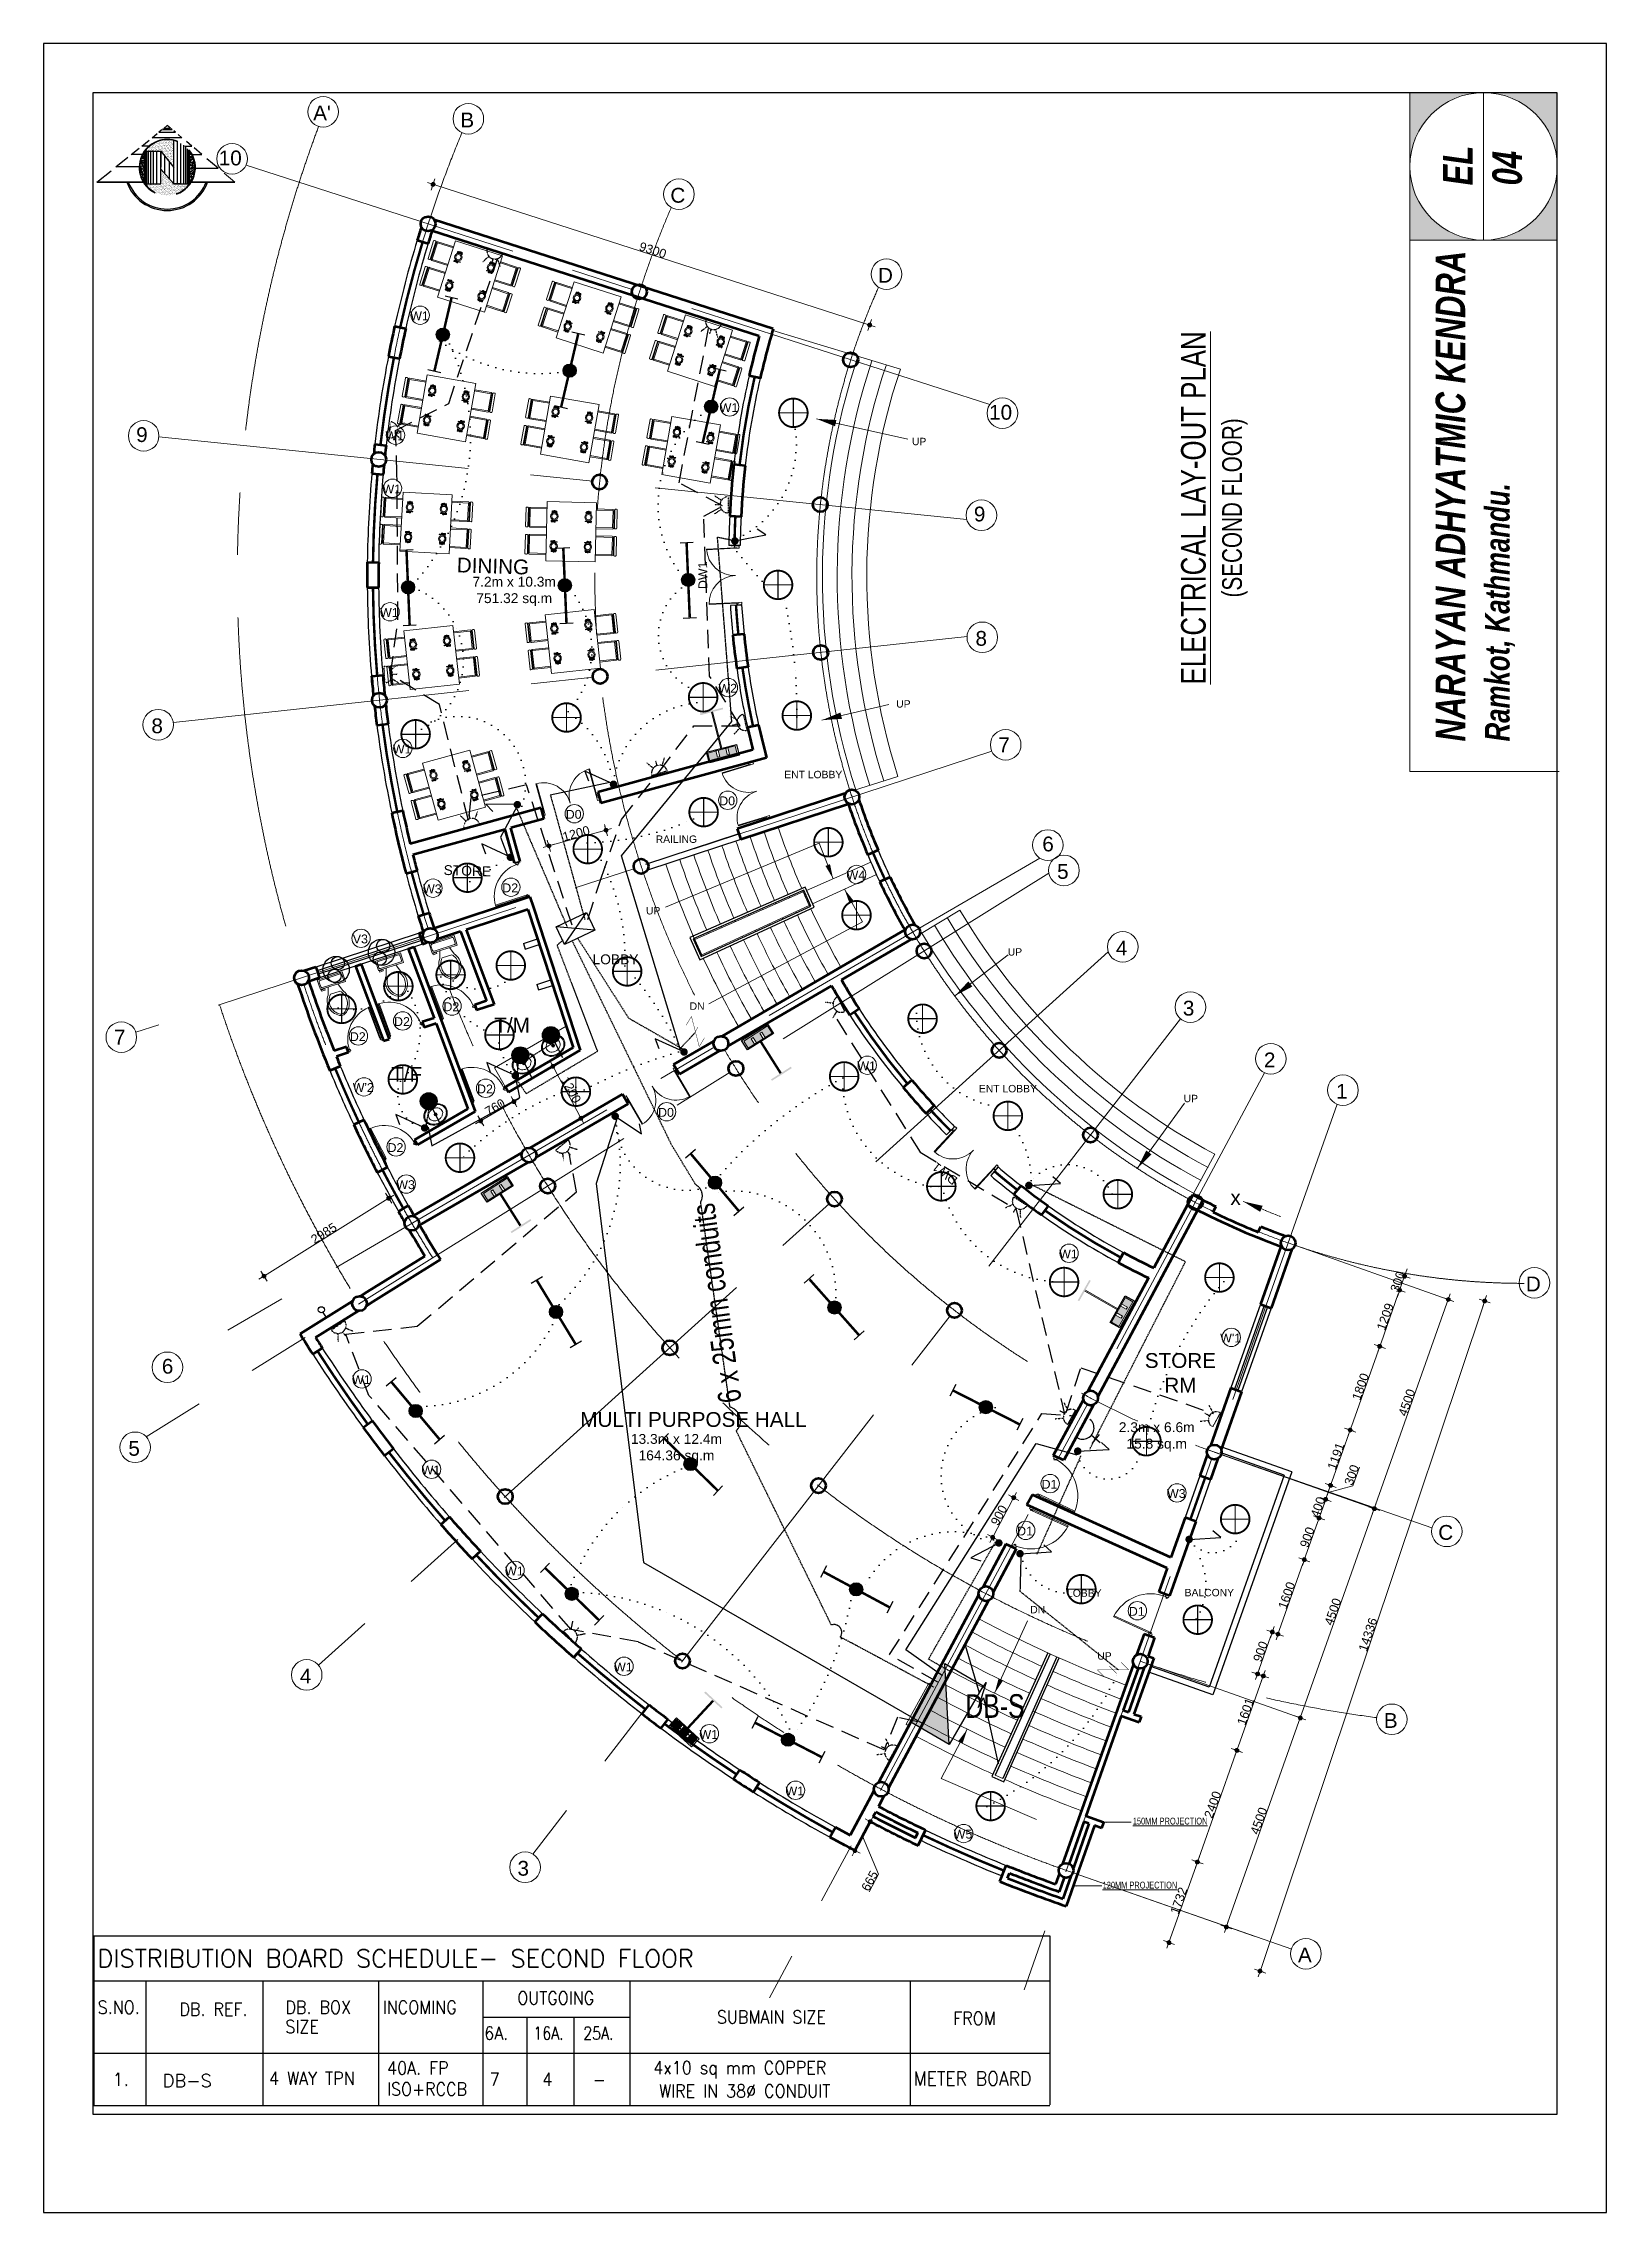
# Model space of a CAD drawing. Header units: millimetres. Extents: x -582 to 488037, y -1142837 to 903.
# Drawn here: x 361400 to 393100, y -1142837 to -1098837 of the extents above; entities that cross this region are included whole.
import ezdxf

# ---------------------------------------------------------------- set-up
doc = ezdxf.new("R2010")
doc.units = ezdxf.units.MM
doc.header["$PDMODE"] = 3
for name, pattern in [('CENTERX2', [101.6, 63.5, -12.7, 12.7, -12.7]), ('DASHED', [19.05, 12.7, -6.35]), ('DOT2', [3.175, 0, -3.175]), ('HIDDEN', [0.375, 0.25, -0.125])]:
    doc.linetypes.add(name, pattern=pattern)
doc.layers.add('A New CL', color=7, linetype='CENTERX2', lineweight=13, true_color=0x18bbcd)
doc.layers.add('Pipe line', color=7, linetype='Continuous', lineweight=60, true_color=0x0070ff)
for name, color, linetype, lineweight in [('A_Wall 01', 7, 'Continuous', 53), ('COLUMN-HATCH', 1, 'Continuous', 53), ('Dimension', 5, 'Continuous', 13), ('door', 62, 'Continuous', 18), ('dw', 92, 'Continuous', 15), ('E_Telephone', 50, 'Continuous', 20), ('fixtures', 123, 'Continuous', 0), ('furniture', 43, 'Continuous', 13), ('hatch', 9, 'Continuous', 0), ('hatch2', 252, 'Continuous', 18), ('Muebles', 43, 'Continuous', 0), ('railing', 220, 'Continuous', 25), ('stair', 20, 'Continuous', 20), ('T-TEXT', 1, 'Continuous', 15), ('TEXT-ANNO', 10, 'Continuous', 15), ('wall', 156, 'Continuous', 40), ('WALL2', 1, 'Continuous', 25), ('window', 210, 'Continuous', 25)]:
    doc.layers.add(name, color=color, linetype=linetype, lineweight=lineweight)
for name, color, linetype in [('E_DB', 210, 'Continuous'), ('E_Electrical Layout', 210, 'Continuous'), ('E_Power', 50, 'HIDDEN'), ('E_Switch', 30, 'DOT2'), ('E_TV', 160, 'Continuous'), ('SHEDU', 5, 'Continuous'), ('WC-SERIAL', 70, 'Continuous')]:
    doc.layers.add(name, color=color, linetype=linetype)
doc.styles.add('Arial', font='arial.ttf')
doc.styles.add('S185', font='romans.shx', dxfattribs={"width": 0.9, "height": 180})
doc.styles.add('S200', font='ROMAND.SHX', dxfattribs={"height": 200})
doc.styles.get("Standard").update_dxf_attribs({"font": 'arial.ttf', "width": 0.75})
doc.dimstyles.new('A_ Detail', dxfattribs={"dimtxt": 250, "dimasz": 80, "dimexe": 75, "dimexo": 0, "dimgap": 4, "dimtad": 1, "dimdec": 0, "dimzin": 1, "dimdsep": 46, "dimtxsty": 'Arial', "dimblk": 'dot 2', "dimcen": 0.09375, "dimclrd": 5, "dimclre": 5, "dimclrt": 256, "dimadec": 0, "dimazin": 0, "dimtfac": 0.75, "dimtdec": 0, "dimtix": 1, "dimtmove": 1, "dimatfit": 3, "dimfxl": 75, "dimfxlon": 1, "dimtolj": 1, "dimtzin": 0, "dimlwd": 13, "dimlwe": 9, "dimarcsym": 0})
pattern_1 = [(37.5, (17499.617, -40629.6), (-2.36225, 72.25589), [0, -57, 0, -63.75, 0, -60.9375]), (7.5, (17499.62, -40629.6), (66.36663, 105.83048), [0, -30.75, 0, -51.375, 0, -19.6875]), (327.5, (17453.49, -40629.6), (116.78032, 0.212215), [0, -18.75, 0, -67.5, 0, -88.125]), (317.5, (17453.49, -40629.6), (112.72975, 32.91283), [0, -9.375, 0, -44.25, 0, -50.625])]

msp = doc.modelspace()

# ---------------------------------------------------------------- texts
at = {"layer": 'E_Electrical Layout', "linetype": 'DASHED', "width": 0.75}
msp.add_text('6 x 25mm conduits', height=463.905, rotation=97.89373, dxfattribs=at).set_placement((375560, -1126380))
at = {"layer": 'E_Electrical Layout', "width": 0.75}
msp.add_text('DB-S', height=480, dxfattribs=at).set_placement((380096, -1132801.5))
at = {"layer": 'Pipe line', "color": 5, "attachment_point": 5, "style": 'Arial'}
for s, insert, char_height in [("A'", (367050.3, -1100248), 300), ('B', (369995.7, -1100390.8), 300), ('10', (365189.3, -1101163.7), 300), ('C', (374265.7, -1101920.8), 300), ('D', (378475.7, -1103540.8), 300), ('W1', (369027.4, -1104364.9), 180), ('W1', (375303, -1106226.8), 180), ('10', (380811.2, -1106322.6), 300), ('9', (363398, -1106775.6), 300), ('W1', (368527.2, -1106798.5), 180), ('UP', (379159.3, -1106913.9), 150), ('W1', (368466.1, -1107875.8), 180), ('9', (380385.9, -1108385.9), 300), ('7.2m x 10.3m\\P751.32 sq.m', (370947.4, -1109953.8), 200), ('W1', (368415.8, -1110381.4), 180), ('8', (380418.3, -1110908), 300), ('W2', (375277.4, -1111918.6), 180), ('UP', (378839.4, -1112235.5), 150), ('8', (363706.6, -1112681.4), 300), ('W1', (368675.6, -1113151.1), 180), ('7', (380881.4, -1113066.5), 300), ('ENT LOBBY', (377012.2, -1113668.5), 150), ('D0', (372152.6, -1114476.6), 180), ('D0', (375265.6, -1114203.1), 180), ('RAILING', (374235.9, -1114979.7), 150), ('6', (381773.3, -1115078.4), 300), ('W4', (377876.7, -1115709.3), 180), ('5', (382073.7, -1115635.5), 300), ('W3', (369287.6, -1115986.9), 180), ('D2', (370866.4, -1115966.8), 180), ('UP', (373766.2, -1116431.2), 150), ('V3', (367827.7, -1117004.3), 180), ('4', (383266.4, -1117187.4), 300), ('LOBBY', (373001.6, -1117417.3), 200), ('UP', (381102.1, -1117266.4), 150), ('D2', (369673.7, -1118378.7), 180), ('DN', (374656.5, -1118364.5), 150), ('3', (384623, -1118408.5), 300), ('7', (362947.4, -1118995.3), 300), ('D2', (367775.2, -1118984.9), 180), ('D2', (368671.5, -1118679.8), 180), ('T/M', (370905.5, -1118754), 300), ('2', (386268, -1119456.6), 300), ('T/F', (368766.7, -1119749.5), 300), ('W1', (378094.2, -1119577.6), 180), ("W'2", (367886.9, -1120016.9), 180), ('D2', (370354.8, -1120045), 180), ('ENT LOBBY', (380959.2, -1120039.9), 150), ('UP', (384669.1, -1120240.3), 150), ('1', (387731.2, -1120093.5), 300), ('D0', (374025.3, -1120521.6), 180), ('D2', (368539.5, -1121234.9), 180), ('W3', (368744.8, -1121987.9), 180), ('x', (385576.5, -1122247.3), 300), ('W1', (382187.5, -1123392.7), 180), ('D', (391613.7, -1124000.6), 300), ("W'1", (385476.1, -1125097.9), 180), ('6', (363918.5, -1125671.9), 300), ('STORE\\PRM', (384457.3, -1125803.6), 300), ('W1', (367848.2, -1125941.9), 180), ('MULTI PURPOSE HALL', (374581.9, -1126751.5), 300), ('2.3m x 6.6m\\P15.8 sq.m', (383976.4, -1127103.1), 200), ('5', (363239.4, -1127337.7), 300), ('13.3m x 12.4m\\P164.36 sq.m', (374237.4, -1127340.8), 200), ('W1', (369259.6, -1127774), 180), ('D1', (381802.7, -1128064), 180), ('W3', (384374.6, -1128252.7), 180), ('D1', (381306.9, -1129012.6), 180), ('C', (389837.3, -1129042.4), 300), ('W1', (370951.1, -1129823.9), 180), ('LOBBY', (382507.2, -1130271.8), 150), ('BALCONY', (385043.8, -1130261.8), 150), ('DN', (381563.3, -1130606.5), 150), ('D1', (383571.9, -1130642.2), 180), ('UP', (382917.5, -1131546.3), 150), ('4', (366717.4, -1131954.7), 300), ('W1', (373161.1, -1131770.1), 180), ('B', (388722.9, -1132854.9), 300), ('W1', (374894, -1133137.9), 180), ('W1', (376639.2, -1134284.9), 180), ('W5', (380049.1, -1135162.3), 180), ('3', (371130.9, -1135855.2), 300), ('A', (386980.7, -1137611.4), 300)]:
    msp.add_mtext(s, dxfattribs=dict(at, insert=insert, char_height=char_height))
for s, insert, char_height, rotation in [('DINING', (370516.9, -1109440.8), 300, 358.20211), ('DW1', (374772, -1109626.3), 180, 90.50207), ('STORE', (369997.5, -1115620.4), 200, 358.20211), ('DW1', (379679.4, -1121763.2), 180, 142.14491)]:
    msp.add_mtext(s, dxfattribs=dict(at, insert=insert, char_height=char_height, rotation=rotation))
at = {"layer": 'SHEDU', "color": 1, "style": 'S185'}
msp.add_text('DISTRIBUTION BOARD SCHEDULE- SECOND FLOOR', height=359.954, dxfattribs=at).set_placement((362494.8, -1137860.7))
at = {"layer": 'SHEDU', "color": 5, "style": 'S200'}
for s, height, width, p in [('S.NO.', 263.01, 0.9, (362503.5, -1138804)), ('DB. REF.', 263.01, 0.9, (364157.1, -1138843.4)), ('DB. BOX', 263.01, 0.9, (366306.9, -1138804)), ('INCOMING', 263.01, 0.9, (368280.9, -1138804)), ('OUTGOING', 263.01, 0.9, (371008.3, -1138615.6)), ('SIZE', 263.01, 0.9, (366306.9, -1139195.8)), ('6A.', 263.01, 0.9, (370340.4, -1139329)), ('16A.', 263.01, 0.8, (371337.3, -1139329)), ('25A.', 263.01, 0.8, (372347.6, -1139329)), ('SUBMAIN SIZE', 263.014, 0.9, (375057.5, -1139000.6)), ('FROM', 263.01, 0.9, (379851.9, -1139030.1)), (' 4 WAY TPN', 263.01, 0.9, (365815.3, -1140246.1)), ('40A. FP', 263.01, 0.9, (368369.6, -1140037)), ('7', 263, 0.9, (370452.2, -1140266.4)), ('4', 263, 0.9, (371518.3, -1140266.4)), ('4x10 sq mm COPPER ', 263.014, 0.9, (373765.9, -1140028.4)), ('METER BOARD', 284.055, 0.9, (379046.3, -1140256.6)), ('ISO+RCCB', 263.01, 0.9, (368369.6, -1140463)), ('-', 263, 0.9, (372539.6, -1140272.5)), ('WIRE IN 38%%c CONDUIT', 263.014, 0.9, (373885.7, -1140501.6))]:
    msp.add_text(s, height=height, dxfattribs=dict(at, width=width)).set_placement(p)
for s, p in [('1.', (362799.3, -1140266.4)), ('DB-S', (363820.8, -1140293.2))]:
    msp.add_text(s, height=263.01, dxfattribs=at).set_placement(p)
at = {"layer": 'T-TEXT', "ltscale": 0.005, "insert": (385147.3, -1108259.3), "char_height": 500, "attachment_point": 5, "rotation": 90}
msp.add_mtext('\\pi-1500,l1500,t1500;{\\L\\C7;ELECTRICAL LAY-OUT PLAN\\P\\H0.8x;\\l(SECOND FLOOR)}', dxfattribs=at)
at = {"layer": 'T-TEXT', "ltscale": 0.005, "char_height": 138, "attachment_point": 4}
for s, insert in [('\\pi-414,l414,t414;{\\L\\C7;150MM PROJECTION}', (383492.4, -1134897)), ('\\pi-414,l414,t414;{\\L\\C7;120MM PROJECTION}', (382880.2, -1136195.5))]:
    msp.add_mtext(s, dxfattribs=dict(at, insert=insert))
at = {"layer": 'WC-SERIAL', "char_height": 500, "width": 16740, "attachment_point": 1, "rotation": 90}
for s, insert in [('{\\fArial|b1|i1|c0|p34;\\H1.2x;EL\\P04}', (389782.3, -1101717.7)), ('{\\fArial|b1|i1|c0|p34;\\H1.2x;NARAYAN ADHYATMIC KENDRA\\P\\H0.8333x;Ramkot, Kathmandu.}', (389632.3, -1112997.1))]:
    msp.add_mtext(s, dxfattribs=dict(at, insert=insert))

# ---------------------------------------------------------------- blocks, each defined once
blk = doc.blocks.new('A$C115C1E31')
blk.add_circle((-22, 86), 150)
blk = doc.blocks.new('d2')
at = {"layer": 'door', "color": 42}
for p, q in [((46, 35), (46, 819)), ((46, 819), (69, 819)), ((69, 819), (69, 35)), ((46, 35), (46, 12)), ((69, 35), (46, 35)), ((46, 12), (69, 12)), ((854, 12), (831, 12)), ((854, 35), (854, 12)), ((46, -11), (69, -11)), ((46, -11), (46, -35)), ((854, -12), (831, -12)), ((854, -12), (854, -35))]:
    blk.add_line(p, q, dxfattribs=at)
blk.add_lwpolyline([(46, -35), (0, -35), (0, 35), (46, 35)], close=True, dxfattribs=at)
for points in [[(69, -11), (69, 12)], [(831, -12), (831, 12)], [(854, 35), (900, 35), (900, -35), (854, -35)]]:
    blk.add_lwpolyline(points, dxfattribs=at)
blk.add_arc((18, -17), 837, 2.7517, 88.0714, dxfattribs=at)
blk = doc.blocks.new('Toilet - top')
for p, q in [((-10, -8.5), (-8, -8.5)), ((-10, -9.5), (-10, -8.5)), ((-7, -9.5), (-10, -9.5)), ((-8, -8.5), (-8, -8)), ((-7, -8), (-7, -9.5)), ((-4, -8), (-6, -14)), ((4, -14), (-4, -14)), ((4, -8), (6, -14)), ((9.5, -6), (9.5, -2))]:
    blk.add_line(p, q)
blk.add_lwpolyline([(10.5, -8), (10.5, 0), (-10.5, 0), (-10.5, -8)], close=True)
for points in [[(-9.5, -2), (-9.5, -6)], [(8.5, -1), (-8.5, -1)], [(-8.5, -7), (8.5, -7)]]:
    blk.add_lwpolyline(points)
for centre, radius, start, end in [((-8.6, -1.9), 0.884, 81.8699, 188.1301), ((-8.6, -6.1), 0.884, 171.8699, 278.1301), ((3.5, -21.6), 12.2, 141.4691, 247.9714), ((4.2, -21.8), 11.3, 136.3677, 238.9468), ((-3.5, -21.6), 12.2, 292.0284, 38.5307), ((-4.2, -21.8), 11.3, 301.053, 43.6321), ((8.6, -1.9), 0.884, 351.8699, 98.1301), ((8.6, -6.1), 0.884, 261.8699, 8.1301), ((0, -27.9), 4, 245.7318, 294.2682), ((0, -29), 4, 254.8605, 285.1395)]:
    blk.add_arc(centre, radius, start, end)
blk = doc.blocks.new('table partition')
at = {"layer": 'furniture'}
for p, q in [((785, 533), (0, 0)), ((813, 492), (28, -41)), ((785, 533), (813, 492)), ((0, 0), (28, -41))]:
    blk.add_line(p, q, dxfattribs=at)
blk = doc.blocks.new('Sink - Oval top')
for p, q in [((-1, 0), (1, 0)), ((0, 1), (0, -1))]:
    blk.add_line(p, q)
at = {"linetype": 'Continuous'}
for points in [[(-12.2, 0.4, 0.117634), (-11.5, -3.4, 0.104469), (-8.9, -6.8, 0.090016), (-5.1, -9.1, 0.08192), (-0.3, -10, 0.08192), (4.5, -9.4, 0.090016), (8.4, -7.4, 0.104469), (11.2, -4.1, 0.117634), (12.2, -0.4, 0.117634), (11.5, 3.4, 0.104469), (8.9, 6.8, 0.090016), (5.1, 9.1, 0.08192), (0.3, 10, 0.08192), (-4.5, 9.4, 0.090016), (-8.4, 7.4, 0.104469), (-11.2, 4.1, 0.117634)], [(-11.3, 0.2, 0.118622), (-10.5, -3.3, 0.104678), (-8.1, -6.4, 0.089562), (-4.5, -8.4, 0.081185), (-0.1, -9.2, 0.081185), (4.3, -8.5, 0.089562), (7.9, -6.6, 0.104678), (10.4, -3.5, 0.118622), (11.3, -0.2, 0.118622), (10.5, 3.3, 0.104678), (8.1, 6.4, 0.089562), (4.5, 8.4, 0.081185), (0.1, 9.2, 0.081185), (-4.3, 8.5, 0.089562), (-7.9, 6.6, 0.104678), (-10.4, 3.5, 0.118622)], [(-7.4, 0.1, 0.118283), (-6.9, -2.2, 0.104607), (-5.3, -4.2, 0.089718), (-3, -5.5, 0.081436), (-0.1, -6, 0.081436), (2.8, -5.6, 0.089718), (5.2, -4.3, 0.104607), (6.9, -2.3, 0.118283), (7.4, -0.1, 0.118283), (6.9, 2.2, 0.104607), (5.3, 4.2, 0.089718), (3, 5.5, 0.081436), (0.1, 6, 0.081436), (-2.8, 5.6, 0.089718), (-5.2, 4.3, 0.104607), (-6.9, 2.3, 0.118283)]]:
    blk.add_lwpolyline(points, format="xyb", close=True, dxfattribs=at)
for radius in [1.5, 1]:
    blk.add_circle((0, 0), radius)
blk = doc.blocks.new("5'door")
at = {"layer": 'door'}
for p, q in [((-37, 0), (37, 0)), ((-37, -12), (-37, 0)), ((37, 0), (37, -12)), ((-50, -12), (-37, -12)), ((-50, -50), (-50, -12)), ((12, -50), (-50, -50)), ((50, -37), (12, -37)), ((12, -37), (12, -50)), ((12, -50), (612, -50)), ((37, -12), (50, -12)), ((50, -12), (50, -37)), ((50, -37), (612, -37)), ((-50, -1150), (-50, -1187)), ((12, -1150), (-50, -1150)), ((-50, -1187), (-37, -1187)), ((-37, -1187), (-37, -1200)), ((-37, -1200), (37, -1200)), ((12, -1150), (612, -1150)), ((12, -1162), (12, -1150)), ((50, -1162), (12, -1162)), ((37, -1200), (37, -1187)), ((37, -1187), (50, -1187)), ((50, -1187), (50, -1162)), ((50, -1162), (612, -1162))]:
    blk.add_line(p, q, dxfattribs=at)
for centre, start_param, end_param in [((50, -37), 1.571533, 3.142329), ((50, -1162), 3.141218, 4.712014)]:
    blk.add_ellipse(centre, major_axis=(-562, 0), ratio=1, start_param=start_param, end_param=end_param, dxfattribs=at)
blk = doc.blocks.new('D4')
at = {"layer": 'door'}
for p, q in [((0, 1.5), (0, -1.5)), ((0.5, 1.5), (0, 1.5)), ((2, 2), (0.5, 2)), ((0.5, 2), (0.5, 1.5)), ((2, -0.5), (2, 2)), ((46, -0.5), (46, 2)), ((46, 2), (47.5, 2)), ((47.5, 2), (47.5, 1.5)), ((47.5, 1.5), (48, 1.5)), ((48, 1.5), (48, -1.5)), ((0, -1.5), (0.5, -1.5)), ((0.5, -1.5), (0.5, -2)), ((0.5, -2), (1.5, -2)), ((1.5, -0.5), (2, -0.5)), ((1.5, -2), (1.5, -0.5)), ((1.5, -2), (1.5, -24.5)), ((2, -0.5), (2, -24.5)), ((46.5, -0.5), (46, -0.5)), ((46, -0.5), (46, -24.5)), ((46.5, -2), (46.5, -0.5)), ((47.5, -2), (46.5, -2)), ((46.5, -2), (46.5, -24.5)), ((47.5, -1.5), (47.5, -2)), ((48, -1.5), (47.5, -1.5))]:
    blk.add_line(p, q, dxfattribs=at)
for centre, start, end in [((1.5, -2), 270, 0), ((46.5, -2), 180, 270)]:
    blk.add_arc(centre, 22.5, start, end, dxfattribs=at)
blk = doc.blocks.new('d1')
at = {"layer": 'door'}
for p, q in [((46, 35), (46, 819)), ((46, 819), (69, 819)), ((69, 819), (69, 35)), ((46, 35), (46, 12)), ((69, 35), (46, 35)), ((46, 12), (69, 12)), ((854, 12), (831, 12)), ((854, 35), (854, 12)), ((46, -11), (69, -11)), ((46, -11), (46, -35)), ((854, -12), (831, -12)), ((854, -12), (854, -35))]:
    blk.add_line(p, q, dxfattribs=at)
blk.add_lwpolyline([(46, -35), (0, -35), (0, 35), (46, 35)], close=True, dxfattribs=at)
for points in [[(69, -11), (69, 12)], [(831, -12), (831, 12)], [(854, 35), (900, 35), (900, -35), (854, -35)]]:
    blk.add_lwpolyline(points, dxfattribs=at)
blk.add_arc((18, -17), 837, 2.7517, 88.0714, dxfattribs=at)
blk = doc.blocks.new('A$C4D184056')
at = {"layer": 'Muebles'}
for p, q in [((0.025, 0.691), (0.025, 1.061)), ((0.04, 1.076), (0.059, 1.076)), ((0.074, 1.061), (0.074, 0.691)), ((0.074, 1.039), (0.088, 1.039)), ((0.088, 1.013), (0.074, 1.013)), ((0.088, 0.698), (0.088, 1.048)), ((0.11, 0.698), (0.11, 1.048)), ((0.113, 1.073), (0.45, 1.073)), ((0.113, 1.051), (0.45, 1.051)), ((0.45, 0), (0.45, 1.2)), ((0.45, 1.2), (1.45, 1.2)), ((1.45, 1.2), (1.45, 0)), ((1.787, 1.073), (1.45, 1.073)), ((1.787, 1.051), (1.45, 1.051)), ((1.79, 0.698), (1.79, 1.048)), ((1.812, 0.698), (1.812, 1.048)), ((1.826, 1.039), (1.812, 1.039)), ((1.812, 1.013), (1.826, 1.013)), ((1.826, 1.061), (1.826, 0.691)), ((1.86, 1.076), (1.841, 1.076)), ((1.875, 0.691), (1.875, 1.061)), ((0.025, 0.509), (0.025, 0.139)), ((0.059, 0.676), (0.04, 0.676)), ((0.059, 0.524), (0.04, 0.524)), ((0.074, 0.736), (0.088, 0.736)), ((0.088, 0.71), (0.074, 0.71)), ((0.074, 0.139), (0.074, 0.509)), ((0.088, 0.49), (0.074, 0.49)), ((0.074, 0.464), (0.088, 0.464)), ((0.088, 0.502), (0.088, 0.152)), ((0.11, 0.502), (0.11, 0.152)), ((0.45, 0.695), (0.113, 0.695)), ((0.45, 0.673), (0.113, 0.673)), ((0.45, 0.527), (0.113, 0.527)), ((0.45, 0.505), (0.113, 0.505)), ((1.45, 0.695), (1.787, 0.695)), ((1.45, 0.673), (1.787, 0.673)), ((1.45, 0.527), (1.787, 0.527)), ((1.45, 0.505), (1.787, 0.505)), ((1.79, 0.502), (1.79, 0.152)), ((1.826, 0.736), (1.812, 0.736)), ((1.812, 0.71), (1.826, 0.71)), ((1.812, 0.502), (1.812, 0.152)), ((1.812, 0.49), (1.826, 0.49)), ((1.826, 0.464), (1.812, 0.464)), ((1.826, 0.139), (1.826, 0.509)), ((1.841, 0.676), (1.86, 0.676)), ((1.841, 0.524), (1.86, 0.524)), ((1.875, 0.509), (1.875, 0.139)), ((0.04, 0.124), (0.059, 0.124)), ((0.088, 0.187), (0.074, 0.187)), ((0.074, 0.161), (0.088, 0.161)), ((0.113, 0.149), (0.45, 0.149)), ((0.113, 0.127), (0.45, 0.127)), ((1.45, 0), (0.45, 0)), ((1.787, 0.149), (1.45, 0.149)), ((1.787, 0.127), (1.45, 0.127)), ((1.812, 0.187), (1.826, 0.187)), ((1.826, 0.161), (1.812, 0.161)), ((1.86, 0.124), (1.841, 0.124))]:
    blk.add_line(p, q, dxfattribs=at)
at = {"layer": 'Muebles', "linetype": 'ByBlock'}
for p, q in [((0.554, 0.971), (0.553, 0.969)), ((0.553, 0.969), (0.553, 0.967)), ((0.553, 0.967), (0.554, 0.967)), ((0.554, 1.008), (0.555, 1.01)), ((0.554, 1.008), (0.554, 1.006)), ((0.554, 1.006), (0.555, 1.004)), ((0.554, 0.988), (0.555, 0.989)), ((0.554, 0.986), (0.554, 0.988)), ((0.554, 0.988), (0.554, 0.986)), ((0.554, 0.986), (0.555, 0.984)), ((0.566, 0.983), (0.554, 0.971)), ((0.564, 0.983), (0.554, 0.971)), ((0.554, 0.971), (0.554, 0.969)), ((0.554, 0.967), (0.562, 0.967)), ((0.555, 1.01), (0.557, 1.01)), ((0.555, 1.004), (0.557, 1.004)), ((0.555, 0.989), (0.557, 0.99)), ((0.555, 0.984), (0.557, 0.983)), ((0.557, 1.01), (0.564, 1.011)), ((0.557, 1.004), (0.564, 1.003)), ((0.557, 0.99), (0.565, 0.991)), ((0.557, 0.983), (0.565, 0.983)), ((0.56, 0.971), (0.571, 0.971)), ((0.564, 1.011), (0.572, 1.011)), ((0.564, 1.003), (0.572, 1.003)), ((0.565, 0.991), (0.573, 0.991)), ((0.565, 0.983), (0.573, 0.983)), ((0.57, 0.975), (0.605, 0.984)), ((0.582, 1.004), (0.571, 0.991)), ((0.572, 1.011), (0.594, 1.01)), ((0.572, 1.003), (0.594, 1.004)), ((0.573, 0.991), (0.596, 0.989)), ((0.573, 0.983), (0.596, 0.984)), ((0.588, 1.004), (0.575, 0.991)), ((0.596, 1.02), (0.587, 1.01)), ((0.598, 1.015), (0.593, 1.01)), ((0.594, 1.01), (0.612, 1.009)), ((0.594, 1.004), (0.612, 1.005)), ((0.599, 1.022), (0.596, 1.02)), ((0.596, 0.989), (0.616, 0.988)), ((0.596, 0.984), (0.616, 0.985)), ((0.603, 1.015), (0.598, 1.015)), ((0.605, 1.022), (0.599, 1.022)), ((0.607, 1.015), (0.603, 1.015)), ((0.607, 1.021), (0.605, 1.022)), ((0.618, 1.009), (0.607, 1.021)), ((0.613, 1.009), (0.607, 1.015)), ((0.612, 1.009), (0.618, 1.009)), ((0.612, 1.005), (0.618, 1.005)), ((0.63, 0.993), (0.616, 1.005)), ((0.616, 0.988), (0.622, 0.988)), ((0.616, 0.985), (0.622, 0.985)), ((0.618, 1.009), (0.62, 1.01)), ((0.618, 1.005), (0.62, 1.004)), ((0.62, 1.01), (0.623, 1.012)), ((0.62, 1.004), (0.623, 1.002)), ((0.622, 0.988), (0.624, 0.989)), ((0.622, 0.985), (0.624, 0.984)), ((0.623, 1.012), (0.625, 1.014)), ((0.623, 1.002), (0.625, 1)), ((0.624, 0.989), (0.627, 0.992)), ((0.624, 0.984), (0.627, 0.982)), ((0.625, 1.014), (0.632, 1.015)), ((0.625, 1), (0.632, 0.999)), ((0.633, 0.993), (0.626, 1)), ((0.627, 0.992), (0.63, 0.993)), ((0.627, 0.982), (0.63, 0.981)), ((0.628, 0.975), (0.633, 0.976)), ((0.631, 1.008), (0.63, 1.007)), ((0.631, 1.006), (0.63, 1.007)), ((0.63, 0.993), (0.636, 0.994)), ((0.63, 0.981), (0.636, 0.98)), ((0.653, 1.009), (0.631, 1.008)), ((0.653, 1.005), (0.631, 1.006)), ((0.632, 1.015), (0.653, 1.013)), ((0.653, 1.012), (0.632, 1.011)), ((0.632, 1.011), (0.632, 1.01)), ((0.632, 1.01), (0.653, 1.01)), ((0.632, 1.004), (0.653, 1.004)), ((0.632, 1.003), (0.632, 1.004)), ((0.653, 1.002), (0.632, 1.003)), ((0.632, 0.999), (0.653, 1.001)), ((0.662, 0.988), (0.635, 0.988)), ((0.635, 0.988), (0.635, 0.987)), ((0.635, 0.986), (0.635, 0.987)), ((0.637, 0.986), (0.635, 0.987)), ((0.662, 0.985), (0.635, 0.986)), ((0.636, 0.994), (0.662, 0.993)), ((0.662, 0.992), (0.636, 0.991)), ((0.636, 0.991), (0.636, 0.99)), ((0.636, 0.99), (0.662, 0.989)), ((0.636, 0.983), (0.662, 0.984)), ((0.636, 0.983), (0.636, 0.983)), ((0.662, 0.982), (0.636, 0.983)), ((0.636, 0.98), (0.662, 0.981)), ((0.639, 0.986), (0.638, 0.988)), ((0.64, 0.982), (0.639, 0.983)), ((0.643, 0.982), (0.641, 0.984)), ((0.651, 0.972), (0.642, 0.98)), ((0.653, 0.971), (0.644, 0.98)), ((0.646, 0.967), (0.651, 0.967)), ((0.652, 0.97), (0.651, 0.972)), ((0.651, 0.967), (0.653, 0.968)), ((0.653, 1.013), (0.653, 1.012)), ((0.653, 1.01), (0.653, 1.009)), ((0.653, 1.004), (0.653, 1.005)), ((0.653, 1.001), (0.653, 1.002)), ((0.653, 0.968), (0.653, 0.971)), ((0.662, 0.993), (0.662, 0.992)), ((0.662, 0.989), (0.662, 0.988)), ((0.662, 0.984), (0.662, 0.985)), ((0.662, 0.981), (0.662, 0.982)), ((1.264, 0.994), (1.238, 0.993)), ((1.238, 0.993), (1.238, 0.992)), ((1.238, 0.992), (1.264, 0.991)), ((1.264, 0.99), (1.238, 0.989)), ((1.238, 0.989), (1.238, 0.988)), ((1.238, 0.988), (1.265, 0.988)), ((1.238, 0.985), (1.265, 0.986)), ((1.238, 0.984), (1.238, 0.985)), ((1.264, 0.983), (1.238, 0.984)), ((1.238, 0.982), (1.264, 0.983)), ((1.238, 0.981), (1.238, 0.982)), ((1.264, 0.98), (1.238, 0.981)), ((1.268, 1.015), (1.247, 1.013)), ((1.247, 1.013), (1.247, 1.012)), ((1.247, 1.012), (1.268, 1.011)), ((1.268, 1.01), (1.247, 1.01)), ((1.247, 1.01), (1.247, 1.009)), ((1.247, 1.009), (1.269, 1.008)), ((1.247, 1.005), (1.269, 1.006)), ((1.247, 1.004), (1.247, 1.005)), ((1.268, 1.004), (1.247, 1.004)), ((1.247, 1.002), (1.268, 1.003)), ((1.247, 1.001), (1.247, 1.002)), ((1.268, 0.999), (1.247, 1.001)), ((1.247, 0.971), (1.256, 0.98)), ((1.247, 0.968), (1.247, 0.971)), ((1.249, 0.967), (1.247, 0.968)), ((1.248, 0.97), (1.249, 0.972)), ((1.249, 0.972), (1.258, 0.98)), ((1.254, 0.967), (1.249, 0.967)), ((1.257, 0.982), (1.259, 0.984)), ((1.26, 0.982), (1.261, 0.983)), ((1.261, 0.986), (1.262, 0.988)), ((1.263, 0.986), (1.265, 0.987)), ((1.27, 0.993), (1.264, 0.994)), ((1.264, 0.991), (1.264, 0.99)), ((1.264, 0.983), (1.264, 0.983)), ((1.27, 0.981), (1.264, 0.98)), ((1.265, 0.988), (1.265, 0.987)), ((1.265, 0.986), (1.265, 0.987)), ((1.267, 0.993), (1.274, 1)), ((1.272, 0.975), (1.267, 0.976)), ((1.275, 1.014), (1.268, 1.015)), ((1.268, 1.011), (1.268, 1.01)), ((1.268, 1.003), (1.268, 1.004)), ((1.275, 1), (1.268, 0.999)), ((1.269, 1.008), (1.27, 1.007)), ((1.269, 1.006), (1.27, 1.007)), ((1.27, 0.993), (1.284, 1.005)), ((1.273, 0.992), (1.27, 0.993)), ((1.273, 0.982), (1.27, 0.981)), ((1.276, 0.989), (1.273, 0.992)), ((1.276, 0.984), (1.273, 0.982)), ((1.277, 1.012), (1.275, 1.014)), ((1.277, 1.002), (1.275, 1)), ((1.278, 0.988), (1.276, 0.989)), ((1.278, 0.985), (1.276, 0.984)), ((1.28, 1.01), (1.277, 1.012)), ((1.28, 1.004), (1.277, 1.002)), ((1.284, 0.988), (1.278, 0.988)), ((1.284, 0.985), (1.278, 0.985)), ((1.282, 1.009), (1.28, 1.01)), ((1.282, 1.005), (1.28, 1.004)), ((1.282, 1.009), (1.293, 1.021)), ((1.288, 1.009), (1.282, 1.009)), ((1.288, 1.005), (1.282, 1.005)), ((1.304, 0.989), (1.284, 0.988)), ((1.304, 0.984), (1.284, 0.985)), ((1.287, 1.009), (1.293, 1.015)), ((1.306, 1.01), (1.288, 1.009)), ((1.306, 1.004), (1.288, 1.005)), ((1.293, 1.021), (1.295, 1.022)), ((1.293, 1.015), (1.297, 1.015)), ((1.295, 1.022), (1.301, 1.022)), ((1.33, 0.975), (1.295, 0.984)), ((1.297, 1.015), (1.302, 1.015)), ((1.301, 1.022), (1.304, 1.02)), ((1.302, 1.015), (1.307, 1.01)), ((1.304, 1.02), (1.313, 1.01)), ((1.327, 0.991), (1.304, 0.989)), ((1.327, 0.983), (1.304, 0.984)), ((1.328, 1.011), (1.306, 1.01)), ((1.328, 1.003), (1.306, 1.004)), ((1.312, 1.004), (1.325, 0.991)), ((1.318, 1.004), (1.329, 0.991)), ((1.335, 0.991), (1.327, 0.991)), ((1.335, 0.983), (1.327, 0.983)), ((1.336, 1.011), (1.328, 1.011)), ((1.336, 1.003), (1.328, 1.003)), ((1.34, 0.971), (1.329, 0.971)), ((1.334, 0.983), (1.346, 0.971)), ((1.343, 0.99), (1.335, 0.991)), ((1.343, 0.983), (1.335, 0.983)), ((1.343, 1.01), (1.336, 1.011)), ((1.343, 1.004), (1.336, 1.003)), ((1.336, 0.983), (1.346, 0.971)), ((1.346, 0.967), (1.338, 0.967)), ((1.345, 1.01), (1.343, 1.01)), ((1.345, 1.004), (1.343, 1.004)), ((1.345, 0.989), (1.343, 0.99)), ((1.345, 0.984), (1.343, 0.983)), ((1.346, 1.008), (1.345, 1.01)), ((1.346, 1.006), (1.345, 1.004)), ((1.346, 0.988), (1.345, 0.989)), ((1.346, 0.986), (1.345, 0.984)), ((1.346, 1.008), (1.346, 1.006)), ((1.346, 0.986), (1.346, 0.988)), ((1.346, 0.988), (1.346, 0.986)), ((1.346, 0.971), (1.347, 0.969)), ((1.346, 0.971), (1.346, 0.969)), ((1.347, 0.967), (1.346, 0.967)), ((1.347, 0.969), (1.347, 0.967)), ((0.543, 0.821), (0.545, 0.822)), ((0.543, 0.819), (0.543, 0.821)), ((0.543, 0.819), (0.543, 0.814)), ((0.543, 0.814), (0.543, 0.811)), ((0.543, 0.811), (0.545, 0.81)), ((0.543, 0.798), (0.545, 0.799)), ((0.543, 0.797), (0.543, 0.798)), ((0.543, 0.797), (0.543, 0.795)), ((0.543, 0.795), (0.543, 0.794)), ((0.543, 0.794), (0.545, 0.793)), ((0.545, 0.822), (0.548, 0.822)), ((0.545, 0.81), (0.548, 0.81)), ((0.545, 0.799), (0.551, 0.8)), ((0.545, 0.793), (0.551, 0.792)), ((0.548, 0.822), (0.551, 0.821)), ((0.548, 0.81), (0.551, 0.811)), ((0.551, 0.821), (0.577, 0.82)), ((0.551, 0.811), (0.577, 0.813)), ((0.551, 0.8), (0.559, 0.8)), ((0.551, 0.792), (0.559, 0.793)), ((0.559, 0.8), (0.578, 0.798)), ((0.559, 0.793), (0.578, 0.794)), ((0.577, 0.82), (0.598, 0.82)), ((0.577, 0.813), (0.598, 0.813)), ((0.578, 0.798), (0.59, 0.798)), ((0.578, 0.794), (0.59, 0.795)), ((0.59, 0.798), (0.594, 0.798)), ((0.59, 0.795), (0.594, 0.795)), ((0.594, 0.798), (0.596, 0.798)), ((0.594, 0.795), (0.596, 0.794)), ((0.596, 0.798), (0.597, 0.799)), ((0.596, 0.794), (0.597, 0.793)), ((0.597, 0.799), (0.598, 0.801)), ((0.597, 0.793), (0.598, 0.791)), ((0.598, 0.82), (0.602, 0.821)), ((0.598, 0.82), (0.598, 0.813)), ((0.598, 0.813), (0.602, 0.812)), ((0.598, 0.801), (0.601, 0.803)), ((0.598, 0.791), (0.601, 0.789)), ((0.601, 0.803), (0.605, 0.804)), ((0.601, 0.789), (0.605, 0.788)), ((0.602, 0.812), (0.602, 0.821)), ((0.602, 0.821), (0.603, 0.82)), ((0.602, 0.812), (0.603, 0.813)), ((0.603, 0.82), (0.607, 0.82)), ((0.603, 0.813), (0.607, 0.813)), ((0.605, 0.804), (0.61, 0.805)), ((0.605, 0.788), (0.61, 0.787)), ((0.609, 0.822), (0.607, 0.82)), ((0.607, 0.813), (0.607, 0.82)), ((0.607, 0.813), (0.609, 0.812)), ((0.662, 0.821), (0.609, 0.822)), ((0.609, 0.812), (0.641, 0.812)), ((0.61, 0.805), (0.617, 0.803)), ((0.61, 0.787), (0.617, 0.789)), ((0.617, 0.803), (0.622, 0.801)), ((0.617, 0.789), (0.622, 0.791)), ((0.622, 0.801), (0.624, 0.799)), ((0.622, 0.791), (0.624, 0.793)), ((0.624, 0.799), (0.625, 0.796)), ((0.624, 0.793), (0.625, 0.796)), ((0.641, 0.812), (0.668, 0.811)), ((0.668, 0.82), (0.662, 0.821)), ((0.67, 0.818), (0.668, 0.82)), ((0.668, 0.811), (0.67, 0.813)), ((0.671, 0.815), (0.67, 0.818)), ((0.67, 0.813), (0.671, 0.815)), ((1.229, 0.815), (1.23, 0.818)), ((1.23, 0.813), (1.229, 0.815)), ((1.23, 0.818), (1.232, 0.82)), ((1.232, 0.811), (1.23, 0.813)), ((1.232, 0.82), (1.238, 0.821)), ((1.259, 0.812), (1.232, 0.811)), ((1.238, 0.821), (1.291, 0.822)), ((1.291, 0.812), (1.259, 0.812)), ((1.276, 0.799), (1.275, 0.796)), ((1.276, 0.793), (1.275, 0.796)), ((1.278, 0.801), (1.276, 0.799)), ((1.278, 0.791), (1.276, 0.793)), ((1.283, 0.803), (1.278, 0.801)), ((1.283, 0.789), (1.278, 0.791)), ((1.29, 0.805), (1.283, 0.803)), ((1.29, 0.787), (1.283, 0.789)), ((1.295, 0.804), (1.29, 0.805)), ((1.295, 0.788), (1.29, 0.787)), ((1.291, 0.822), (1.293, 0.82)), ((1.293, 0.813), (1.291, 0.812)), ((1.297, 0.82), (1.293, 0.82)), ((1.293, 0.813), (1.293, 0.82)), ((1.297, 0.813), (1.293, 0.813)), ((1.299, 0.803), (1.295, 0.804)), ((1.299, 0.789), (1.295, 0.788)), ((1.298, 0.821), (1.297, 0.82)), ((1.298, 0.812), (1.297, 0.813)), ((1.298, 0.812), (1.298, 0.821)), ((1.302, 0.82), (1.298, 0.821)), ((1.302, 0.813), (1.298, 0.812)), ((1.302, 0.801), (1.299, 0.803)), ((1.302, 0.791), (1.299, 0.789)), ((1.302, 0.82), (1.302, 0.813)), ((1.323, 0.82), (1.302, 0.82)), ((1.323, 0.813), (1.302, 0.813)), ((1.303, 0.799), (1.302, 0.801)), ((1.303, 0.793), (1.302, 0.791)), ((1.304, 0.798), (1.303, 0.799)), ((1.304, 0.794), (1.303, 0.793)), ((1.306, 0.798), (1.304, 0.798)), ((1.306, 0.795), (1.304, 0.794)), ((1.31, 0.798), (1.306, 0.798)), ((1.31, 0.795), (1.306, 0.795)), ((1.322, 0.798), (1.31, 0.798)), ((1.322, 0.794), (1.31, 0.795)), ((1.341, 0.8), (1.322, 0.798)), ((1.341, 0.793), (1.322, 0.794)), ((1.349, 0.821), (1.323, 0.82)), ((1.349, 0.811), (1.323, 0.813)), ((1.349, 0.8), (1.341, 0.8)), ((1.349, 0.792), (1.341, 0.793)), ((1.352, 0.822), (1.349, 0.821)), ((1.352, 0.81), (1.349, 0.811)), ((1.355, 0.799), (1.349, 0.8)), ((1.355, 0.793), (1.349, 0.792)), ((1.355, 0.822), (1.352, 0.822)), ((1.355, 0.81), (1.352, 0.81)), ((1.357, 0.821), (1.355, 0.822)), ((1.357, 0.811), (1.355, 0.81)), ((1.357, 0.798), (1.355, 0.799)), ((1.357, 0.794), (1.355, 0.793)), ((1.357, 0.819), (1.357, 0.821)), ((1.357, 0.819), (1.357, 0.814)), ((1.357, 0.814), (1.357, 0.811)), ((1.357, 0.797), (1.357, 0.798)), ((1.357, 0.797), (1.357, 0.795)), ((1.357, 0.795), (1.357, 0.794)), ((0.543, 0.406), (0.545, 0.407)), ((0.543, 0.405), (0.543, 0.406)), ((0.543, 0.403), (0.543, 0.405)), ((0.543, 0.403), (0.543, 0.402)), ((0.543, 0.402), (0.545, 0.401)), ((0.543, 0.389), (0.545, 0.39)), ((0.543, 0.386), (0.543, 0.389)), ((0.543, 0.381), (0.543, 0.386)), ((0.543, 0.381), (0.543, 0.379)), ((0.543, 0.379), (0.545, 0.378)), ((0.545, 0.407), (0.551, 0.408)), ((0.545, 0.401), (0.551, 0.4)), ((0.545, 0.39), (0.548, 0.39)), ((0.545, 0.378), (0.548, 0.378)), ((0.548, 0.39), (0.551, 0.389)), ((0.548, 0.378), (0.551, 0.379)), ((0.551, 0.408), (0.559, 0.407)), ((0.551, 0.4), (0.559, 0.4)), ((0.551, 0.389), (0.577, 0.387)), ((0.551, 0.379), (0.577, 0.38)), ((0.553, 0.231), (0.553, 0.233)), ((0.553, 0.233), (0.554, 0.233)), ((0.554, 0.229), (0.553, 0.231)), ((0.554, 0.233), (0.562, 0.233)), ((0.554, 0.229), (0.554, 0.231)), ((0.566, 0.217), (0.554, 0.229)), ((0.564, 0.217), (0.554, 0.229)), ((0.554, 0.214), (0.555, 0.216)), ((0.554, 0.214), (0.554, 0.212)), ((0.554, 0.212), (0.554, 0.214)), ((0.554, 0.212), (0.555, 0.211)), ((0.554, 0.194), (0.555, 0.196)), ((0.554, 0.192), (0.554, 0.194)), ((0.554, 0.192), (0.555, 0.19)), ((0.555, 0.216), (0.557, 0.217)), ((0.555, 0.211), (0.557, 0.21)), ((0.555, 0.196), (0.557, 0.196)), ((0.555, 0.19), (0.557, 0.19)), ((0.557, 0.217), (0.565, 0.217)), ((0.557, 0.21), (0.565, 0.209)), ((0.557, 0.196), (0.564, 0.197)), ((0.557, 0.19), (0.564, 0.189)), ((0.559, 0.407), (0.578, 0.406)), ((0.559, 0.4), (0.578, 0.402)), ((0.56, 0.229), (0.571, 0.229)), ((0.564, 0.197), (0.572, 0.197)), ((0.564, 0.189), (0.572, 0.189)), ((0.565, 0.217), (0.573, 0.217)), ((0.565, 0.209), (0.573, 0.209)), ((0.57, 0.225), (0.605, 0.216)), ((0.582, 0.196), (0.571, 0.209)), ((0.572, 0.197), (0.594, 0.196)), ((0.572, 0.189), (0.594, 0.19)), ((0.573, 0.217), (0.596, 0.216)), ((0.573, 0.209), (0.596, 0.211)), ((0.588, 0.196), (0.575, 0.209)), ((0.577, 0.387), (0.598, 0.387)), ((0.577, 0.38), (0.598, 0.38)), ((0.578, 0.406), (0.59, 0.405)), ((0.578, 0.402), (0.59, 0.402)), ((0.596, 0.18), (0.587, 0.19)), ((0.59, 0.405), (0.594, 0.405)), ((0.59, 0.402), (0.594, 0.402)), ((0.598, 0.185), (0.593, 0.19)), ((0.594, 0.405), (0.596, 0.406)), ((0.594, 0.402), (0.596, 0.402)), ((0.594, 0.196), (0.612, 0.195)), ((0.594, 0.19), (0.612, 0.191)), ((0.596, 0.406), (0.597, 0.407)), ((0.596, 0.402), (0.597, 0.401)), ((0.596, 0.216), (0.616, 0.215)), ((0.596, 0.211), (0.616, 0.212)), ((0.599, 0.178), (0.596, 0.18)), ((0.597, 0.407), (0.598, 0.409)), ((0.597, 0.401), (0.598, 0.399)), ((0.598, 0.409), (0.601, 0.411)), ((0.598, 0.399), (0.601, 0.397)), ((0.598, 0.387), (0.602, 0.388)), ((0.598, 0.38), (0.598, 0.387)), ((0.598, 0.38), (0.602, 0.379)), ((0.603, 0.185), (0.598, 0.185)), ((0.605, 0.178), (0.599, 0.178)), ((0.601, 0.411), (0.605, 0.412)), ((0.601, 0.397), (0.605, 0.396)), ((0.602, 0.388), (0.602, 0.379)), ((0.602, 0.388), (0.603, 0.387)), ((0.602, 0.379), (0.603, 0.38)), ((0.603, 0.387), (0.607, 0.387)), ((0.603, 0.38), (0.607, 0.38)), ((0.607, 0.185), (0.603, 0.185)), ((0.605, 0.412), (0.61, 0.413)), ((0.605, 0.396), (0.61, 0.395)), ((0.607, 0.179), (0.605, 0.178)), ((0.607, 0.387), (0.609, 0.388)), ((0.607, 0.387), (0.607, 0.38)), ((0.609, 0.378), (0.607, 0.38)), ((0.613, 0.191), (0.607, 0.185)), ((0.618, 0.191), (0.607, 0.179)), ((0.609, 0.388), (0.641, 0.388)), ((0.662, 0.379), (0.609, 0.378)), ((0.61, 0.413), (0.617, 0.411)), ((0.61, 0.395), (0.617, 0.397)), ((0.612, 0.195), (0.618, 0.195)), ((0.612, 0.191), (0.618, 0.191)), ((0.616, 0.215), (0.622, 0.215)), ((0.616, 0.212), (0.622, 0.212)), ((0.63, 0.207), (0.616, 0.195)), ((0.617, 0.411), (0.622, 0.409)), ((0.617, 0.397), (0.622, 0.399)), ((0.618, 0.195), (0.62, 0.196)), ((0.618, 0.191), (0.62, 0.19)), ((0.62, 0.196), (0.623, 0.198)), ((0.62, 0.19), (0.623, 0.188)), ((0.622, 0.409), (0.624, 0.407)), ((0.622, 0.399), (0.624, 0.401)), ((0.622, 0.215), (0.624, 0.216)), ((0.622, 0.212), (0.624, 0.211)), ((0.623, 0.198), (0.625, 0.2)), ((0.623, 0.188), (0.625, 0.186)), ((0.624, 0.407), (0.625, 0.404)), ((0.624, 0.401), (0.625, 0.404)), ((0.624, 0.216), (0.627, 0.218)), ((0.624, 0.211), (0.627, 0.208)), ((0.625, 0.2), (0.632, 0.201)), ((0.625, 0.186), (0.632, 0.185)), ((0.633, 0.207), (0.626, 0.2)), ((0.627, 0.218), (0.63, 0.219)), ((0.627, 0.208), (0.63, 0.207)), ((0.628, 0.225), (0.633, 0.224)), ((0.63, 0.219), (0.636, 0.22)), ((0.63, 0.207), (0.636, 0.206)), ((0.631, 0.194), (0.63, 0.193)), ((0.631, 0.192), (0.63, 0.193)), ((0.653, 0.195), (0.631, 0.194)), ((0.653, 0.191), (0.631, 0.192)), ((0.632, 0.201), (0.653, 0.199)), ((0.653, 0.198), (0.632, 0.197)), ((0.632, 0.197), (0.632, 0.196)), ((0.632, 0.196), (0.653, 0.196)), ((0.632, 0.189), (0.632, 0.19)), ((0.632, 0.19), (0.653, 0.19)), ((0.653, 0.188), (0.632, 0.189)), ((0.632, 0.185), (0.653, 0.187)), ((0.662, 0.215), (0.635, 0.214)), ((0.635, 0.214), (0.635, 0.213)), ((0.637, 0.214), (0.635, 0.213)), ((0.635, 0.212), (0.635, 0.213)), ((0.662, 0.212), (0.635, 0.212)), ((0.636, 0.22), (0.662, 0.219)), ((0.662, 0.218), (0.636, 0.217)), ((0.636, 0.217), (0.662, 0.216)), ((0.636, 0.217), (0.636, 0.217)), ((0.636, 0.21), (0.662, 0.211)), ((0.636, 0.209), (0.636, 0.21)), ((0.662, 0.208), (0.636, 0.209)), ((0.636, 0.206), (0.662, 0.207)), ((0.639, 0.214), (0.638, 0.212)), ((0.64, 0.218), (0.639, 0.217)), ((0.641, 0.388), (0.668, 0.389)), ((0.643, 0.218), (0.641, 0.216)), ((0.651, 0.228), (0.642, 0.22)), ((0.653, 0.229), (0.644, 0.22)), ((0.646, 0.233), (0.651, 0.233)), ((0.651, 0.233), (0.653, 0.232)), ((0.652, 0.23), (0.651, 0.228)), ((0.653, 0.232), (0.653, 0.229)), ((0.653, 0.199), (0.653, 0.198)), ((0.653, 0.196), (0.653, 0.195)), ((0.653, 0.19), (0.653, 0.191)), ((0.653, 0.187), (0.653, 0.188)), ((0.668, 0.38), (0.662, 0.379)), ((0.662, 0.219), (0.662, 0.218)), ((0.662, 0.216), (0.662, 0.215)), ((0.662, 0.211), (0.662, 0.212)), ((0.662, 0.207), (0.662, 0.208)), ((0.668, 0.389), (0.67, 0.387)), ((0.67, 0.382), (0.668, 0.38)), ((0.67, 0.387), (0.671, 0.385)), ((0.671, 0.385), (0.67, 0.382)), ((1.23, 0.387), (1.229, 0.385)), ((1.229, 0.385), (1.23, 0.382)), ((1.232, 0.389), (1.23, 0.387)), ((1.23, 0.382), (1.232, 0.38)), ((1.259, 0.388), (1.232, 0.389)), ((1.232, 0.38), (1.238, 0.379)), ((1.238, 0.379), (1.291, 0.378)), ((1.264, 0.22), (1.238, 0.219)), ((1.238, 0.219), (1.238, 0.218)), ((1.238, 0.218), (1.264, 0.217)), ((1.264, 0.217), (1.238, 0.216)), ((1.238, 0.216), (1.238, 0.215)), ((1.238, 0.215), (1.265, 0.214)), ((1.238, 0.211), (1.238, 0.212)), ((1.238, 0.212), (1.265, 0.212)), ((1.264, 0.21), (1.238, 0.211)), ((1.238, 0.208), (1.264, 0.209)), ((1.238, 0.207), (1.238, 0.208)), ((1.264, 0.206), (1.238, 0.207)), ((1.249, 0.233), (1.247, 0.232)), ((1.247, 0.232), (1.247, 0.229)), ((1.247, 0.229), (1.256, 0.22)), ((1.268, 0.201), (1.247, 0.199)), ((1.247, 0.199), (1.247, 0.198)), ((1.247, 0.198), (1.268, 0.197)), ((1.247, 0.196), (1.247, 0.195)), ((1.268, 0.196), (1.247, 0.196)), ((1.247, 0.195), (1.269, 0.194)), ((1.247, 0.191), (1.269, 0.192)), ((1.247, 0.19), (1.247, 0.191)), ((1.268, 0.19), (1.247, 0.19)), ((1.247, 0.188), (1.268, 0.189)), ((1.247, 0.187), (1.247, 0.188)), ((1.268, 0.185), (1.247, 0.187)), ((1.248, 0.23), (1.249, 0.228)), ((1.254, 0.233), (1.249, 0.233)), ((1.249, 0.228), (1.258, 0.22)), ((1.257, 0.218), (1.259, 0.216)), ((1.291, 0.388), (1.259, 0.388)), ((1.26, 0.218), (1.261, 0.217)), ((1.261, 0.214), (1.262, 0.212)), ((1.263, 0.214), (1.265, 0.213)), ((1.27, 0.219), (1.264, 0.22)), ((1.264, 0.217), (1.264, 0.217)), ((1.264, 0.209), (1.264, 0.21)), ((1.27, 0.207), (1.264, 0.206)), ((1.265, 0.214), (1.265, 0.213)), ((1.265, 0.212), (1.265, 0.213)), ((1.272, 0.225), (1.267, 0.224)), ((1.267, 0.207), (1.274, 0.2)), ((1.275, 0.2), (1.268, 0.201)), ((1.268, 0.197), (1.268, 0.196)), ((1.268, 0.189), (1.268, 0.19)), ((1.275, 0.186), (1.268, 0.185)), ((1.269, 0.194), (1.27, 0.193)), ((1.269, 0.192), (1.27, 0.193)), ((1.273, 0.218), (1.27, 0.219)), ((1.273, 0.208), (1.27, 0.207)), ((1.27, 0.207), (1.284, 0.195)), ((1.276, 0.216), (1.273, 0.218)), ((1.276, 0.211), (1.273, 0.208)), ((1.276, 0.407), (1.275, 0.404)), ((1.276, 0.401), (1.275, 0.404)), ((1.277, 0.198), (1.275, 0.2)), ((1.277, 0.188), (1.275, 0.186)), ((1.278, 0.409), (1.276, 0.407)), ((1.278, 0.399), (1.276, 0.401)), ((1.278, 0.215), (1.276, 0.216)), ((1.278, 0.212), (1.276, 0.211)), ((1.28, 0.196), (1.277, 0.198)), ((1.28, 0.19), (1.277, 0.188)), ((1.283, 0.411), (1.278, 0.409)), ((1.283, 0.397), (1.278, 0.399)), ((1.284, 0.215), (1.278, 0.215)), ((1.284, 0.212), (1.278, 0.212)), ((1.282, 0.195), (1.28, 0.196)), ((1.282, 0.191), (1.28, 0.19)), ((1.288, 0.195), (1.282, 0.195)), ((1.288, 0.191), (1.282, 0.191)), ((1.282, 0.191), (1.293, 0.179)), ((1.29, 0.413), (1.283, 0.411)), ((1.29, 0.395), (1.283, 0.397)), ((1.304, 0.216), (1.284, 0.215)), ((1.304, 0.211), (1.284, 0.212)), ((1.287, 0.191), (1.293, 0.185)), ((1.306, 0.196), (1.288, 0.195)), ((1.306, 0.19), (1.288, 0.191)), ((1.295, 0.412), (1.29, 0.413)), ((1.295, 0.396), (1.29, 0.395)), ((1.293, 0.387), (1.291, 0.388)), ((1.291, 0.378), (1.293, 0.38)), ((1.297, 0.387), (1.293, 0.387)), ((1.293, 0.387), (1.293, 0.38)), ((1.297, 0.38), (1.293, 0.38)), ((1.293, 0.185), (1.297, 0.185)), ((1.293, 0.179), (1.295, 0.178)), ((1.299, 0.411), (1.295, 0.412)), ((1.299, 0.397), (1.295, 0.396)), ((1.33, 0.225), (1.295, 0.216)), ((1.295, 0.178), (1.301, 0.178)), ((1.298, 0.388), (1.297, 0.387)), ((1.298, 0.379), (1.297, 0.38)), ((1.297, 0.185), (1.302, 0.185)), ((1.298, 0.388), (1.298, 0.379)), ((1.302, 0.387), (1.298, 0.388)), ((1.302, 0.38), (1.298, 0.379)), ((1.302, 0.409), (1.299, 0.411)), ((1.302, 0.399), (1.299, 0.397)), ((1.301, 0.178), (1.304, 0.18)), ((1.303, 0.407), (1.302, 0.409)), ((1.303, 0.401), (1.302, 0.399)), ((1.302, 0.38), (1.302, 0.387)), ((1.323, 0.387), (1.302, 0.387)), ((1.323, 0.38), (1.302, 0.38)), ((1.302, 0.185), (1.307, 0.19)), ((1.304, 0.406), (1.303, 0.407)), ((1.304, 0.402), (1.303, 0.401)), ((1.306, 0.405), (1.304, 0.406)), ((1.306, 0.402), (1.304, 0.402)), ((1.327, 0.217), (1.304, 0.216)), ((1.327, 0.209), (1.304, 0.211)), ((1.304, 0.18), (1.313, 0.19)), ((1.31, 0.405), (1.306, 0.405)), ((1.31, 0.402), (1.306, 0.402)), ((1.328, 0.197), (1.306, 0.196)), ((1.328, 0.189), (1.306, 0.19)), ((1.322, 0.406), (1.31, 0.405)), ((1.322, 0.402), (1.31, 0.402)), ((1.312, 0.196), (1.325, 0.209)), ((1.318, 0.196), (1.329, 0.209)), ((1.341, 0.407), (1.322, 0.406)), ((1.341, 0.4), (1.322, 0.402)), ((1.349, 0.389), (1.323, 0.387)), ((1.349, 0.379), (1.323, 0.38)), ((1.335, 0.217), (1.327, 0.217)), ((1.335, 0.209), (1.327, 0.209)), ((1.336, 0.197), (1.328, 0.197)), ((1.336, 0.189), (1.328, 0.189)), ((1.34, 0.229), (1.329, 0.229)), ((1.334, 0.217), (1.346, 0.229)), ((1.343, 0.217), (1.335, 0.217)), ((1.343, 0.21), (1.335, 0.209)), ((1.336, 0.217), (1.346, 0.229)), ((1.343, 0.196), (1.336, 0.197)), ((1.343, 0.19), (1.336, 0.189)), ((1.346, 0.233), (1.338, 0.233)), ((1.349, 0.408), (1.341, 0.407)), ((1.349, 0.4), (1.341, 0.4)), ((1.345, 0.216), (1.343, 0.217)), ((1.345, 0.211), (1.343, 0.21)), ((1.345, 0.196), (1.343, 0.196)), ((1.345, 0.19), (1.343, 0.19)), ((1.346, 0.214), (1.345, 0.216)), ((1.346, 0.212), (1.345, 0.211)), ((1.346, 0.194), (1.345, 0.196)), ((1.346, 0.192), (1.345, 0.19)), ((1.347, 0.233), (1.346, 0.233)), ((1.346, 0.229), (1.347, 0.231)), ((1.346, 0.229), (1.346, 0.231)), ((1.346, 0.214), (1.346, 0.212)), ((1.346, 0.212), (1.346, 0.214)), ((1.346, 0.192), (1.346, 0.194)), ((1.347, 0.231), (1.347, 0.233)), ((1.355, 0.407), (1.349, 0.408)), ((1.355, 0.401), (1.349, 0.4)), ((1.352, 0.39), (1.349, 0.389)), ((1.352, 0.378), (1.349, 0.379)), ((1.355, 0.39), (1.352, 0.39)), ((1.355, 0.378), (1.352, 0.378)), ((1.357, 0.406), (1.355, 0.407)), ((1.357, 0.402), (1.355, 0.401)), ((1.357, 0.389), (1.355, 0.39)), ((1.357, 0.379), (1.355, 0.378)), ((1.357, 0.405), (1.357, 0.406)), ((1.357, 0.403), (1.357, 0.405)), ((1.357, 0.403), (1.357, 0.402)), ((1.357, 0.386), (1.357, 0.389)), ((1.357, 0.381), (1.357, 0.386)), ((1.357, 0.381), (1.357, 0.379))]:
    blk.add_line(p, q, dxfattribs=at)
for centre, radius in [((0.604, 0.903), 0.0759), ((0.604, 0.903), 0.054), ((1.296, 0.903), 0.0759), ((1.296, 0.903), 0.054), ((0.604, 0.297), 0.0759), ((0.604, 0.297), 0.054), ((1.296, 0.297), 0.0759), ((1.296, 0.297), 0.054)]:
    blk.add_circle(centre, radius, dxfattribs=at)
at = {"layer": 'Muebles'}
for centre, radius, start, end in [((0.04, 1.061), 0.015, 90, 180), ((0.059, 1.061), 0.015, 0, 90), ((0.113, 1.048), 0.025, 90, 180), ((0.113, 1.048), 0.0029, 90, 180), ((1.787, 1.048), 0.025, 360, 90), ((1.787, 1.048), 0.0029, 360, 90), ((1.841, 1.061), 0.015, 90, 180), ((1.86, 1.061), 0.015, 360, 90), ((0.04, 0.691), 0.015, 180, 270), ((0.04, 0.509), 0.015, 90, 180), ((0.059, 0.691), 0.015, 270, 360), ((0.059, 0.509), 0.015, 0, 90), ((0.113, 0.698), 0.025, 180, 270), ((0.113, 0.502), 0.025, 90, 180), ((0.113, 0.698), 0.0029, 180, 270), ((0.113, 0.502), 0.0029, 90, 180), ((1.787, 0.698), 0.0029, 270, 360), ((1.787, 0.698), 0.025, 270, 0), ((1.787, 0.502), 0.025, 360, 90), ((1.787, 0.502), 0.0029, 0, 90), ((1.841, 0.691), 0.015, 180, 270), ((1.841, 0.509), 0.015, 90, 180), ((1.86, 0.691), 0.015, 270, 360), ((1.86, 0.509), 0.015, 0, 90), ((0.04, 0.139), 0.015, 180, 270), ((0.059, 0.139), 0.015, 270, 360), ((0.113, 0.152), 0.025, 180, 270), ((0.113, 0.152), 0.0029, 180, 270), ((1.787, 0.152), 0.0029, 270, 0), ((1.787, 0.152), 0.025, 270, 0), ((1.841, 0.139), 0.015, 180, 270), ((1.86, 0.139), 0.015, 270, 0)]:
    blk.add_arc(centre, radius, start, end, dxfattribs=at)
blk = doc.blocks.new('dot1')
at = {"layer": 'hatch'}
h = blk.add_hatch(color=256, dxfattribs=at)
edge = h.paths.add_edge_path()
edge.add_arc((0, 0), 1, 0, 360)
for p, q in [((0, 3), (0, -3)), ((3, 0), (-3, 0))]:
    blk.add_line(p, q, dxfattribs=at)
blk.add_circle((0, 0), 1, dxfattribs=at)
blk = doc.blocks.new('dot 2')
at = {"layer": 'hatch', "xscale": 0.5, "yscale": 0.5, "zscale": 0.5}
blk.add_blockref('dot1', (0, 0), dxfattribs=at)
blk = doc.blocks.new('*D115')
at = {"layer": 'DEFPOINTS', "color": 0, "transparency": 16777216}
for p in [(368403, -1122261), (369136, -1123434), (366604, -1125015)]:
    blk.add_point(p, dxfattribs=at)
at = {"layer": 'Dimension', "color": 5, "lineweight": 13, "transparency": 16777216}
blk.add_line((365939, -1123800), (368335, -1122304), dxfattribs=at)
at = {"layer": 'Dimension', "color": 5, "lineweight": 9, "transparency": 16777216}
for p, q in [((368443, -1122325), (368364, -1122198)), ((365911, -1123906), (365832, -1123779))]:
    blk.add_line(p, q, dxfattribs=at)
at = {"layer": 'Dimension', "color": 5, "lineweight": 13, "transparency": 16777216, "xscale": 80, "yscale": 80, "zscale": 80}
for p, rotation in [((368403, -1122261), 31.9895424470571), ((365872, -1123843), 211.9895424470571)]:
    blk.add_blockref('dot 2', p, dxfattribs=dict(at, rotation=rotation))
at = {"layer": 'Dimension', "transparency": 16777216, "insert": (367087, -1122971), "char_height": 180, "attachment_point": 5, "rotation": 31.9895, "style": 'Arial'}
blk.add_mtext('\\A1;2985', dxfattribs=at)
blk = doc.blocks.new('*D271')
at = {"layer": 'DEFPOINTS', "color": 0, "transparency": 16777216}
for p in [(378168, -1134907), (378168, -1134907), (377855, -1135493)]:
    blk.add_point(p, dxfattribs=at)
at = {"layer": 'Dimension', "color": 5, "lineweight": 13, "transparency": 16777216}
for p, q in [((377893, -1135423), (378131, -1134978)), ((378012, -1135200), (378336, -1135975)), ((378336, -1135975), (378144, -1136334))]:
    blk.add_line(p, q, dxfattribs=at)
at = {"layer": 'Dimension', "color": 5, "lineweight": 9, "transparency": 16777216}
for p, q in [((378168, -1134907), (378235, -1134943)), ((377855, -1135493), (377921, -1135529))]:
    blk.add_line(p, q, dxfattribs=at)
at = {"layer": 'Dimension', "color": 5, "lineweight": 13, "transparency": 16777216, "xscale": 80, "yscale": 80, "zscale": 80}
for p, rotation in [((378168, -1134907), 61.85111732715884), ((377855, -1135493), 241.8511173271588)]:
    blk.add_blockref('dot 2', p, dxfattribs=dict(at, rotation=rotation))
at = {"layer": 'Dimension', "transparency": 16777216, "insert": (378156, -1136109), "char_height": 180, "attachment_point": 5, "rotation": 61.8511, "style": 'Arial'}
blk.add_mtext('\\A1;665', dxfattribs=at)
blk = doc.blocks.new('*D272')
at = {"layer": 'DEFPOINTS', "color": 0, "transparency": 16777216}
for p in [(382716, -1134987), (384803, -1135725), (382138, -1136621)]:
    blk.add_point(p, dxfattribs=at)
at = {"layer": 'Dimension', "color": 5, "lineweight": 13, "transparency": 16777216}
blk.add_line((384252, -1137283), (384776, -1135801), dxfattribs=at)
at = {"layer": 'Dimension', "color": 5, "lineweight": 9, "transparency": 16777216}
for p, q in [((384732, -1135700), (384873, -1135750)), ((384155, -1137334), (384296, -1137384))]:
    blk.add_line(p, q, dxfattribs=at)
at = {"layer": 'Dimension', "color": 5, "lineweight": 13, "transparency": 16777216, "xscale": 80, "yscale": 80, "zscale": 80}
for p, rotation in [((384803, -1135725), 70.53016339771821), ((384225, -1137359), 250.5301633977182)]:
    blk.add_blockref('dot 2', p, dxfattribs=dict(at, rotation=rotation))
at = {"layer": 'Dimension', "transparency": 16777216, "insert": (384424, -1136510), "char_height": 180, "attachment_point": 5, "rotation": 70.5302, "style": 'Arial'}
blk.add_mtext('\\A1;1732', dxfattribs=at)
blk = doc.blocks.new('*D273')
at = {"layer": 'DEFPOINTS', "color": 0, "transparency": 16777216}
for p in [(383659, -1132775), (385603, -1133462), (382716, -1134987)]:
    blk.add_point(p, dxfattribs=at)
at = {"layer": 'Dimension', "color": 5, "lineweight": 9, "transparency": 16777216}
for p, q in [((385532, -1133437), (385673, -1133487)), ((384732, -1135700), (384873, -1135750))]:
    blk.add_line(p, q, dxfattribs=at)
at = {"layer": 'Dimension', "color": 5, "lineweight": 13, "transparency": 16777216}
blk.add_line((384829, -1135650), (385576, -1133538), dxfattribs=at)
at = {"layer": 'Dimension', "color": 5, "lineweight": 13, "transparency": 16777216, "xscale": 80, "yscale": 80, "zscale": 80}
for p, rotation in [((385603, -1133462), 70.53016339923839), ((384803, -1135725), 250.5301633992384)]:
    blk.add_blockref('dot 2', p, dxfattribs=dict(at, rotation=rotation))
at = {"layer": 'Dimension', "transparency": 16777216, "insert": (385112, -1134562), "char_height": 180, "attachment_point": 5, "rotation": 70.5302, "style": 'Arial'}
blk.add_mtext('\\A1;2400', dxfattribs=at)
blk = doc.blocks.new('*D274')
at = {"layer": 'DEFPOINTS', "color": 0, "transparency": 16777216}
for p in [(383934, -1131174), (386136, -1131953), (383659, -1132775)]:
    blk.add_point(p, dxfattribs=at)
at = {"layer": 'Dimension', "color": 5, "lineweight": 13, "transparency": 16777216}
blk.add_line((385629, -1133387), (386110, -1132028), dxfattribs=at)
at = {"layer": 'Dimension', "color": 5, "lineweight": 9, "transparency": 16777216}
for p, q in [((386066, -1131928), (386207, -1131978)), ((385532, -1133437), (385673, -1133487))]:
    blk.add_line(p, q, dxfattribs=at)
at = {"layer": 'Dimension', "color": 5, "lineweight": 13, "transparency": 16777216, "xscale": 80, "yscale": 80, "zscale": 80}
for p, rotation in [((386136, -1131953), 70.53016339923839), ((385603, -1133462), 250.5301633992384)]:
    blk.add_blockref('dot 2', p, dxfattribs=dict(at, rotation=rotation))
at = {"layer": 'Dimension', "transparency": 16777216, "insert": (385779, -1132676), "char_height": 180, "attachment_point": 5, "rotation": 70.5302, "style": 'Arial'}
blk.add_mtext('\\A1;1601', dxfattribs=at)
blk = doc.blocks.new('*D275')
at = {"layer": 'DEFPOINTS', "color": 0, "transparency": 16777216}
for p in [(384234, -1130325), (383934, -1131174), (386321, -1131063)]:
    blk.add_point(p, dxfattribs=at)
at = {"layer": 'Dimension', "color": 5, "lineweight": 13, "transparency": 16777216}
blk.add_line((386048, -1131836), (386294, -1131139), dxfattribs=at)
at = {"layer": 'Dimension', "color": 5, "lineweight": 9, "transparency": 16777216}
for p, q in [((386250, -1131038), (386392, -1131088)), ((385950, -1131887), (386092, -1131937))]:
    blk.add_line(p, q, dxfattribs=at)
at = {"layer": 'Dimension', "color": 5, "lineweight": 13, "transparency": 16777216, "xscale": 80, "yscale": 80, "zscale": 80}
for p, rotation in [((386321, -1131063), 70.53016339923839), ((386021, -1131912), 250.5301633992384)]:
    blk.add_blockref('dot 2', p, dxfattribs=dict(at, rotation=rotation))
at = {"layer": 'Dimension', "transparency": 16777216, "insert": (386081, -1131456), "char_height": 180, "attachment_point": 5, "rotation": 70.5302, "style": 'Arial'}
blk.add_mtext('\\A1;900', dxfattribs=at)
blk = doc.blocks.new('*D276')
at = {"layer": 'DEFPOINTS', "color": 0, "transparency": 16777216}
for p in [(384767, -1128817), (386970, -1129596), (384234, -1130325)]:
    blk.add_point(p, dxfattribs=at)
at = {"layer": 'Dimension', "color": 5, "lineweight": 13, "transparency": 16777216}
blk.add_line((386463, -1131029), (386943, -1129671), dxfattribs=at)
at = {"layer": 'Dimension', "color": 5, "lineweight": 9, "transparency": 16777216}
for p, q in [((386899, -1129571), (387040, -1129621)), ((386366, -1131079), (386507, -1131129))]:
    blk.add_line(p, q, dxfattribs=at)
at = {"layer": 'Dimension', "color": 5, "lineweight": 13, "transparency": 16777216, "xscale": 80, "yscale": 80, "zscale": 80}
for p, rotation in [((386970, -1129596), 70.53016339923839), ((386436, -1131104), 250.5301633992384)]:
    blk.add_blockref('dot 2', p, dxfattribs=dict(at, rotation=rotation))
at = {"layer": 'Dimension', "transparency": 16777216, "insert": (386613, -1130318), "char_height": 180, "attachment_point": 5, "rotation": 70.5302, "style": 'Arial'}
blk.add_mtext('\\A1;1600', dxfattribs=at)
blk = doc.blocks.new('*D277')
at = {"layer": 'DEFPOINTS', "color": 0, "transparency": 16777216}
for p in [(385067, -1127968), (384767, -1128817), (387270, -1128747)]:
    blk.add_point(p, dxfattribs=at)
at = {"layer": 'Dimension', "color": 5, "lineweight": 13, "transparency": 16777216}
blk.add_line((386996, -1129520), (387243, -1128822), dxfattribs=at)
at = {"layer": 'Dimension', "color": 5, "lineweight": 9, "transparency": 16777216}
for p, q in [((387199, -1128722), (387340, -1128772)), ((386899, -1129571), (387040, -1129621))]:
    blk.add_line(p, q, dxfattribs=at)
at = {"layer": 'Dimension', "color": 5, "lineweight": 13, "transparency": 16777216, "xscale": 80, "yscale": 80, "zscale": 80}
for p, rotation in [((387270, -1128747), 70.53016339923839), ((386970, -1129596), 250.5301633992384)]:
    blk.add_blockref('dot 2', p, dxfattribs=dict(at, rotation=rotation))
at = {"layer": 'Dimension', "transparency": 16777216, "insert": (387029, -1129139), "char_height": 180, "attachment_point": 5, "rotation": 70.5302, "style": 'Arial'}
blk.add_mtext('\\A1;900', dxfattribs=at)
blk = doc.blocks.new('*D121')
at = {"layer": 'DEFPOINTS', "color": 0, "transparency": 16777216}
for p in [(385192, -1127270), (385092, -1127553), (387503, -1128087)]:
    blk.add_point(p, dxfattribs=at)
at = {"layer": 'Dimension', "color": 5, "lineweight": 13, "transparency": 16777216}
for p, q in [((387953, -1128098), (388088, -1127716)), ((387453, -1128228), (387953, -1128098)), ((387430, -1128294), (387476, -1128162))]:
    blk.add_line(p, q, dxfattribs=at)
at = {"layer": 'Dimension', "color": 5, "lineweight": 9, "transparency": 16777216}
for p, q in [((387432, -1128062), (387574, -1128112)), ((387332, -1128345), (387474, -1128395))]:
    blk.add_line(p, q, dxfattribs=at)
at = {"layer": 'Dimension', "color": 5, "lineweight": 13, "transparency": 16777216, "xscale": 80, "yscale": 80, "zscale": 80}
for p, rotation in [((387503, -1128087), 70.53016339923839), ((387403, -1128370), 250.5301633992384)]:
    blk.add_blockref('dot 2', p, dxfattribs=dict(at, rotation=rotation))
at = {"layer": 'Dimension', "transparency": 16777216, "insert": (387930, -1127875), "char_height": 180, "attachment_point": 5, "rotation": 70.5302, "style": 'Arial'}
blk.add_mtext('\\A1;300', dxfattribs=at)
blk = doc.blocks.new('*D278')
at = {"layer": 'DEFPOINTS', "color": 0, "transparency": 16777216}
for p in [(385697, -1126186), (385192, -1127270), (387900, -1126964)]:
    blk.add_point(p, dxfattribs=at)
at = {"layer": 'Dimension', "color": 5, "lineweight": 13, "transparency": 16777216}
blk.add_line((387530, -1128012), (387873, -1127040), dxfattribs=at)
at = {"layer": 'Dimension', "color": 5, "lineweight": 9, "transparency": 16777216}
for p, q in [((387829, -1126939), (387971, -1126989)), ((387432, -1128062), (387574, -1128112))]:
    blk.add_line(p, q, dxfattribs=at)
at = {"layer": 'Dimension', "color": 5, "lineweight": 13, "transparency": 16777216, "xscale": 80, "yscale": 80, "zscale": 80}
for p, rotation in [((387900, -1126964), 70.53016339923839), ((387503, -1128087), 250.5301633992384)]:
    blk.add_blockref('dot 2', p, dxfattribs=dict(at, rotation=rotation))
at = {"layer": 'Dimension', "transparency": 16777216, "insert": (387611, -1127494), "char_height": 180, "attachment_point": 5, "rotation": 70.5302, "style": 'Arial'}
blk.add_mtext('\\A1;1191', dxfattribs=at)
blk = doc.blocks.new('*D279')
at = {"layer": 'DEFPOINTS', "color": 0, "transparency": 16777216}
for p in [(386297, -1124488), (388500, -1125267), (385697, -1126186)]:
    blk.add_point(p, dxfattribs=at)
at = {"layer": 'Dimension', "color": 5, "lineweight": 13, "transparency": 16777216}
blk.add_line((387927, -1126889), (388473, -1125343), dxfattribs=at)
at = {"layer": 'Dimension', "color": 5, "lineweight": 9, "transparency": 16777216}
for p, q in [((388429, -1125242), (388571, -1125292)), ((387829, -1126939), (387971, -1126989))]:
    blk.add_line(p, q, dxfattribs=at)
at = {"layer": 'Dimension', "color": 5, "lineweight": 13, "transparency": 16777216, "xscale": 80, "yscale": 80, "zscale": 80}
for p, rotation in [((388500, -1125267), 70.53016339923839), ((387900, -1126964), 250.5301633992384)]:
    blk.add_blockref('dot 2', p, dxfattribs=dict(at, rotation=rotation))
at = {"layer": 'Dimension', "transparency": 16777216, "insert": (388110, -1126084), "char_height": 180, "attachment_point": 5, "rotation": 70.5302, "style": 'Arial'}
blk.add_mtext('\\A1;1800', dxfattribs=at)
blk = doc.blocks.new('*D280')
at = {"layer": 'DEFPOINTS', "color": 0, "transparency": 16777216}
for p in [(386592, -1123310), (388903, -1124127), (386297, -1124488)]:
    blk.add_point(p, dxfattribs=at)
at = {"layer": 'Dimension', "color": 5, "lineweight": 9, "transparency": 16777216}
for p, q in [((388832, -1124102), (388974, -1124152)), ((388429, -1125242), (388571, -1125292))]:
    blk.add_line(p, q, dxfattribs=at)
at = {"layer": 'Dimension', "color": 5, "lineweight": 13, "transparency": 16777216}
blk.add_line((388527, -1125192), (388876, -1124203), dxfattribs=at)
at = {"layer": 'Dimension', "color": 5, "lineweight": 13, "transparency": 16777216, "xscale": 80, "yscale": 80, "zscale": 80}
for p, rotation in [((388903, -1124127), 70.53016339923839), ((388500, -1125267), 250.5301633992384)]:
    blk.add_blockref('dot 2', p, dxfattribs=dict(at, rotation=rotation))
at = {"layer": 'Dimension', "transparency": 16777216, "insert": (388611, -1124665), "char_height": 180, "attachment_point": 5, "rotation": 70.5302, "style": 'Arial'}
blk.add_mtext('\\A1;1209', dxfattribs=at)
blk = doc.blocks.new('*D122')
at = {"layer": 'DEFPOINTS', "color": 0, "transparency": 16777216}
for p in [(386592, -1123310), (386692, -1123027), (389003, -1123844)]:
    blk.add_point(p, dxfattribs=at)
at = {"layer": 'Dimension', "color": 5, "lineweight": 13, "transparency": 16777216}
for p, q in [((389030, -1123769), (389056, -1123693)), ((388903, -1124127), (389003, -1123844)), ((388876, -1124203), (388850, -1124278))]:
    blk.add_line(p, q, dxfattribs=at)
at = {"layer": 'Dimension', "color": 5, "lineweight": 9, "transparency": 16777216}
for p, q in [((388832, -1124102), (388974, -1124152)), ((388932, -1123819), (389074, -1123869))]:
    blk.add_line(p, q, dxfattribs=at)
at = {"layer": 'Dimension', "color": 5, "lineweight": 13, "transparency": 16777216, "xscale": 80, "yscale": 80, "zscale": 80}
for p, rotation in [((389003, -1123844), 250.5301633992384), ((388903, -1124127), 70.5301633992384)]:
    blk.add_blockref('dot 2', p, dxfattribs=dict(at, rotation=rotation))
at = {"layer": 'Dimension', "transparency": 16777216, "insert": (388862, -1123954), "char_height": 180, "attachment_point": 5, "rotation": 70.5302, "style": 'Arial'}
blk.add_mtext('\\A1;300', dxfattribs=at)
blk = doc.blocks.new('*D123')
at = {"layer": 'DEFPOINTS', "color": 0, "transparency": 16777216}
for p in [(383642, -1131654), (386888, -1132802), (382142, -1135897)]:
    blk.add_point(p, dxfattribs=at)
at = {"layer": 'Dimension', "color": 5, "lineweight": 13, "transparency": 16777216}
blk.add_line((385415, -1136969), (386862, -1132877), dxfattribs=at)
at = {"layer": 'Dimension', "color": 5, "lineweight": 9, "transparency": 16777216}
for p, q in [((386818, -1132777), (386959, -1132827)), ((385318, -1137019), (385459, -1137069))]:
    blk.add_line(p, q, dxfattribs=at)
at = {"layer": 'Dimension', "color": 5, "lineweight": 13, "transparency": 16777216, "xscale": 80, "yscale": 80, "zscale": 80}
for p, rotation in [((386888, -1132802), 70.5301633977832), ((385388, -1137044), 250.5301633977832)]:
    blk.add_blockref('dot 2', p, dxfattribs=dict(at, rotation=rotation))
at = {"layer": 'Dimension', "transparency": 16777216, "insert": (386048, -1134891), "char_height": 180, "attachment_point": 5, "rotation": 70.5302, "style": 'Arial'}
blk.add_mtext('\\A1;4500', dxfattribs=at)
blk = doc.blocks.new('*D281')
at = {"layer": 'DEFPOINTS', "color": 0, "transparency": 16777216}
for p in [(385142, -1127411), (388388, -1128559), (383642, -1131654)]:
    blk.add_point(p, dxfattribs=at)
at = {"layer": 'Dimension', "color": 5, "lineweight": 9, "transparency": 16777216}
for p, q in [((388318, -1128534), (388459, -1128584)), ((386818, -1132777), (386959, -1132827))]:
    blk.add_line(p, q, dxfattribs=at)
at = {"layer": 'Dimension', "color": 5, "lineweight": 13, "transparency": 16777216}
blk.add_line((386915, -1132726), (388362, -1128634), dxfattribs=at)
at = {"layer": 'Dimension', "color": 5, "lineweight": 13, "transparency": 16777216, "xscale": 80, "yscale": 80, "zscale": 80}
for p, rotation in [((388388, -1128559), 70.53016339923839), ((386888, -1132802), 250.5301633992384)]:
    blk.add_blockref('dot 2', p, dxfattribs=dict(at, rotation=rotation))
at = {"layer": 'Dimension', "transparency": 16777216, "insert": (387548, -1130648), "char_height": 180, "attachment_point": 5, "rotation": 70.5302, "style": 'Arial'}
blk.add_mtext('\\A1;4500', dxfattribs=at)
blk = doc.blocks.new('*D282')
at = {"layer": 'DEFPOINTS', "color": 0, "transparency": 16777216}
for p in [(386642, -1123169), (389888, -1124316), (385142, -1127411)]:
    blk.add_point(p, dxfattribs=at)
at = {"layer": 'Dimension', "color": 5, "lineweight": 13, "transparency": 16777216}
blk.add_line((388415, -1128484), (389861, -1124392), dxfattribs=at)
at = {"layer": 'Dimension', "color": 5, "lineweight": 9, "transparency": 16777216}
for p, q in [((389817, -1124291), (389959, -1124341)), ((388318, -1128534), (388459, -1128584))]:
    blk.add_line(p, q, dxfattribs=at)
at = {"layer": 'Dimension', "color": 5, "lineweight": 13, "transparency": 16777216, "xscale": 80, "yscale": 80, "zscale": 80}
for p, rotation in [((389888, -1124316), 70.53016339923839), ((388388, -1128559), 250.5301633992384)]:
    blk.add_blockref('dot 2', p, dxfattribs=dict(at, rotation=rotation))
at = {"layer": 'Dimension', "transparency": 16777216, "insert": (389048, -1126406), "char_height": 180, "attachment_point": 5, "rotation": 70.5302, "style": 'Arial'}
blk.add_mtext('\\A1;4500', dxfattribs=at)
blk = doc.blocks.new('*D124')
at = {"layer": 'DEFPOINTS', "color": 0, "transparency": 16777216}
for p in [(386692, -1123027), (390628, -1124346), (382138, -1136621)]:
    blk.add_point(p, dxfattribs=at)
at = {"layer": 'Dimension', "color": 5, "lineweight": 13, "transparency": 16777216}
blk.add_line((386100, -1137863), (390603, -1124422), dxfattribs=at)
at = {"layer": 'Dimension', "color": 5, "lineweight": 9, "transparency": 16777216}
for p, q in [((390557, -1124322), (390699, -1124370)), ((386003, -1137915), (386145, -1137963))]:
    blk.add_line(p, q, dxfattribs=at)
at = {"layer": 'Dimension', "color": 5, "lineweight": 13, "transparency": 16777216, "xscale": 80, "yscale": 80, "zscale": 80}
for p, rotation in [((390628, -1124346), 71.47937869997706), ((386074, -1137939), 251.479378699977)]:
    blk.add_blockref('dot 2', p, dxfattribs=dict(at, rotation=rotation))
at = {"layer": 'Dimension', "transparency": 16777216, "insert": (388260, -1131112), "char_height": 180, "attachment_point": 5, "rotation": 71.4794, "style": 'Arial'}
blk.add_mtext('\\A1;14336', dxfattribs=at)
blk = doc.blocks.new('*D125')
at = {"layer": 'DEFPOINTS', "color": 0, "transparency": 16777216}
for p in [(369060, -1102451), (378154, -1104550), (377912, -1105302)]:
    blk.add_point(p, dxfattribs=at)
at = {"layer": 'Dimension', "color": 5, "lineweight": 9, "transparency": 16777216}
for p, q in [((369279, -1101769), (369325, -1101627)), ((378131, -1104621), (378177, -1104478))]:
    blk.add_line(p, q, dxfattribs=at)
at = {"layer": 'Dimension', "color": 5, "lineweight": 13, "transparency": 16777216}
blk.add_line((369378, -1101722), (378078, -1104525), dxfattribs=at)
at = {"layer": 'Dimension', "color": 5, "lineweight": 13, "transparency": 16777216, "xscale": 80, "yscale": 80, "zscale": 80}
for p, rotation in [((369302, -1101698), 162.1438264537697), ((378154, -1104550), 342.1438264537697)]:
    blk.add_blockref('dot 2', p, dxfattribs=dict(at, rotation=rotation))
at = {"layer": 'Dimension', "transparency": 16777216, "insert": (373758, -1103032), "char_height": 180, "attachment_point": 5, "rotation": 342.1438, "style": 'Arial'}
blk.add_mtext('\\A1;9300', dxfattribs=at)
blk = doc.blocks.new('*D168')
at = {"layer": 'DEFPOINTS', "color": 0, "transparency": 16777216}
for p in [(387403, -1128370), (387403, -1128370), (387270, -1128747)]:
    blk.add_point(p, dxfattribs=at)
at = {"layer": 'Dimension', "color": 5, "lineweight": 13, "transparency": 16777216}
for p, q in [((387270, -1128747), (387403, -1128370)), ((387430, -1128294), (387456, -1128219)), ((387243, -1128822), (387216, -1128898))]:
    blk.add_line(p, q, dxfattribs=at)
at = {"layer": 'Dimension', "color": 5, "lineweight": 9, "transparency": 16777216}
for p, q in [((387403, -1128370), (387332, -1128345)), ((387270, -1128747), (387199, -1128722))]:
    blk.add_line(p, q, dxfattribs=at)
at = {"layer": 'Dimension', "color": 5, "lineweight": 13, "transparency": 16777216, "xscale": 80, "yscale": 80, "zscale": 80}
for p, rotation in [((387270, -1128747), 70.53016339769445), ((387403, -1128370), 250.5301633976944)]:
    blk.add_blockref('dot 2', p, dxfattribs=dict(at, rotation=rotation))
at = {"layer": 'Dimension', "transparency": 16777216, "insert": (387246, -1128526), "char_height": 180, "attachment_point": 5, "rotation": 70.5302, "style": 'Arial'}
blk.add_mtext('\\A1;400', dxfattribs=at)
blk = doc.blocks.new('*D192')
at = {"layer": 'DEFPOINTS', "color": 0, "transparency": 16777216}
for p in [(372703, -1114416), (371546, -1114733), (372807, -1114796)]:
    blk.add_point(p, dxfattribs=at)
at = {"layer": 'Dimension', "color": 5, "lineweight": 13, "transparency": 16777216}
blk.add_line((371727, -1115093), (372730, -1114818), dxfattribs=at)
at = {"layer": 'Dimension', "color": 5, "lineweight": 9, "transparency": 16777216}
for p, q in [((372788, -1114724), (372827, -1114869)), ((371630, -1115042), (371670, -1115186))]:
    blk.add_line(p, q, dxfattribs=at)
at = {"layer": 'Dimension', "color": 5, "lineweight": 13, "transparency": 16777216, "xscale": 80, "yscale": 80, "zscale": 80}
for p, rotation in [((372807, -1114796), 15.34397530359763), ((371650, -1115114), 195.3439753035976)]:
    blk.add_blockref('dot 2', p, dxfattribs=dict(at, rotation=rotation))
at = {"layer": 'Dimension', "transparency": 16777216, "insert": (372203, -1114863), "char_height": 180, "attachment_point": 5, "rotation": 15.344, "style": 'Arial'}
blk.add_mtext('\\A1;1200', dxfattribs=at)
blk = doc.blocks.new('*D332')
at = {"layer": 'DEFPOINTS', "color": 0, "transparency": 16777216}
for p in [(370831, -1120108), (370157, -1120501), (370943, -1120301)]:
    blk.add_point(p, dxfattribs=at)
at = {"layer": 'Dimension', "color": 5, "lineweight": 9, "transparency": 16777216}
for p, q in [((370906, -1120236), (370981, -1120365)), ((370231, -1120628), (370306, -1120758))]:
    blk.add_line(p, q, dxfattribs=at)
at = {"layer": 'Dimension', "color": 5, "lineweight": 13, "transparency": 16777216}
blk.add_line((370338, -1120653), (370874, -1120341), dxfattribs=at)
at = {"layer": 'Dimension', "color": 5, "lineweight": 13, "transparency": 16777216, "xscale": 80, "yscale": 80, "zscale": 80}
for p, rotation in [((370943, -1120301), 30.19164799089044), ((370269, -1120693), 210.1916479908905)]:
    blk.add_blockref('dot 2', p, dxfattribs=dict(at, rotation=rotation))
at = {"layer": 'Dimension', "transparency": 16777216, "insert": (370558, -1120414), "char_height": 180, "attachment_point": 5, "rotation": 30.1916, "style": 'Arial'}
blk.add_mtext('\\A1;760', dxfattribs=at)
blk = doc.blocks.new('*D333')
at = {"layer": 'DEFPOINTS', "color": 0, "transparency": 16777216}
for p in [(381077, -1128337), (381346, -1128481), (380918, -1129282)]:
    blk.add_point(p, dxfattribs=at)
at = {"layer": 'Dimension', "color": 5, "lineweight": 13, "transparency": 16777216}
blk.add_line((380687, -1129067), (381040, -1128408), dxfattribs=at)
at = {"layer": 'Dimension', "color": 5, "lineweight": 9, "transparency": 16777216}
for p, q in [((381143, -1128372), (381011, -1128302)), ((380715, -1129173), (380583, -1129102))]:
    blk.add_line(p, q, dxfattribs=at)
at = {"layer": 'Dimension', "color": 5, "lineweight": 13, "transparency": 16777216, "xscale": 80, "yscale": 80, "zscale": 80}
for p, rotation in [((381077, -1128337), 61.85173283815195), ((380649, -1129138), 241.8517328381519)]:
    blk.add_blockref('dot 2', p, dxfattribs=dict(at, rotation=rotation))
at = {"layer": 'Dimension', "transparency": 16777216, "insert": (380778, -1128692), "char_height": 180, "attachment_point": 5, "rotation": 61.8517, "style": 'Arial'}
blk.add_mtext('\\A1;900', dxfattribs=at)
blk = doc.blocks.new('*D334')
at = {"layer": 'DEFPOINTS', "color": 0, "transparency": 16777216}
for p in [(371731, -1119585), (372304, -1120639), (372304, -1120639)]:
    blk.add_point(p, dxfattribs=at)
at = {"layer": 'Dimension', "color": 5, "lineweight": 9, "transparency": 16777216}
for p, q in [((371731, -1119585), (371796, -1119549)), ((372304, -1120639), (372370, -1120604))]:
    blk.add_line(p, q, dxfattribs=at)
at = {"layer": 'Dimension', "color": 5, "lineweight": 13, "transparency": 16777216}
blk.add_line((371769, -1119655), (372266, -1120569), dxfattribs=at)
at = {"layer": 'Dimension', "color": 5, "lineweight": 13, "transparency": 16777216, "xscale": 80, "yscale": 80, "zscale": 80}
for p, rotation in [((371731, -1119585), 118.5406380483231), ((372304, -1120639), 298.5406380483232)]:
    blk.add_blockref('dot 2', p, dxfattribs=dict(at, rotation=rotation))
at = {"layer": 'Dimension', "transparency": 16777216, "insert": (372102, -1120066), "char_height": 180, "attachment_point": 5, "rotation": 298.5406, "style": 'Arial'}
blk.add_mtext('\\A1;1200', dxfattribs=at)
blk = doc.blocks.new('WALL LAMP')
at = {"layer": 'E_Electrical Layout', "ltscale": 0.010417}
blk.add_line((6, 0), (0, 0), dxfattribs=at)
blk.add_circle((9, 0), 3, dxfattribs=at)
blk = doc.blocks.new('north')
at = {"layer": 'WC-SERIAL'}
h = blk.add_hatch(dxfattribs=at)
h.set_pattern_fill('AR-SAND', color=256, scale=37.5, style=0)
h.set_pattern_definition(pattern_1)
h.paths.add_polyline_path([(-220, 2009), (220, 1452), (220, 2364, 0.302023), (-755, 2009)])
h = blk.add_hatch(dxfattribs=at)
h.set_pattern_fill('AR-SAND', color=256, scale=37.5, style=0)
h.set_pattern_definition(pattern_1)
h.paths.add_polyline_path([(-755, 2009, 0.328563), (-755, 897)])
h.paths.add_polyline_path([(755, 2009), (755, 897, 0.328563)])
blk.add_hatch(color=256, dxfattribs=at).paths.add_polyline_path([(-1316, 957), (-1366, 957, 0.70083), (1366, 957), (1316, 957, -0.691826)])
h = blk.add_hatch(dxfattribs=at)
h.set_pattern_fill('AR-SAND', color=256, scale=37.5, style=0)
h.set_pattern_definition(pattern_1)
h.paths.add_polyline_path([(755, 897), (220, 897), (-220, 1398), (-220, 897), (-755, 897, 0.505386)])
at = {"lineweight": 13}
blk.add_line((2286, 957), (1927, 1259), dxfattribs=at)
at = {"layer": 'WC-SERIAL'}
for p, q in [((220, 897), (220, 2364)), ((352, 897), (352, 2347)), ((464, 897), (464, 2268)), ((558, 897), (558, 2207)), ((-755, 897), (-755, 2009)), ((-755, 2009), (-220, 2009)), ((-745, 897), (-745, 2009)), ((-727, 897), (-727, 2009)), ((-689, 897), (-689, 2009)), ((-633, 897), (-633, 2009)), ((-558, 897), (-558, 2009)), ((-464, 897), (-464, 2009)), ((-352, 897), (-352, 2009)), ((-220, 897), (-220, 2009)), ((-220, 2009), (-220, 1463)), ((-220, 2009), (220, 1452)), ((-80, 1234), (-80, 1831)), ((80, 1057), (80, 1629)), ((633, 897), (633, 2145)), ((689, 897), (689, 2089)), ((727, 897), (727, 2045)), ((745, 897), (745, 2022)), ((755, 897), (755, 2048)), ((-2380, 957), (-1900, 1343)), ((-2380, 957), (-796, 957)), ((-755, 897), (-220, 897)), ((220, 897), (-220, 1398)), ((220, 897), (755, 897)), ((796, 957), (2286, 957))]:
    blk.add_line(p, q, dxfattribs=at)
for points in [[(-597, 2176), (-864, 2176), (-609, 2381)], [(369, 2566), (499, 2457), (-514, 2457), (-338, 2599)], [(-186, 2721), (-281, 2645), (275, 2645), (221, 2690)], [(-127, 2768), (-164, 2739), (163, 2739), (129, 2768)], [(-107, 2785), (107, 2785), (3, 2873), (-106, 2785)], [(597, 2176), (834, 2176), (647, 2333)], [(-937, 1473), (-1739, 1473), (-1331, 1800)], [(-827, 1895), (-1214, 1895), (-952, 2105)], [(827, 1895), (1169, 1895), (905, 2116)], [(937, 1433), (1719, 1433), (1340, 1751)], [(-2380, 957), (-796, 957)]]:
    blk.add_lwpolyline(points, dxfattribs=at)
at = {"layer": 'WC-SERIAL', "const_width": 46.9}
for points in [[(218, 2361), (216, 1456)], [(-755, 2009), (-755, 897)], [(-220, 897), (-745, 897)], [(755, 897), (219, 902)], [(796, 957), (2286, 957)]]:
    blk.add_lwpolyline(points, dxfattribs=at)
at = {"layer": 'WC-SERIAL'}
blk.add_lwpolyline([(-2380, 957, 18.8, 18.8, 0), (-796, 957, 46.9, 46.9, 0), (-2380, 957, 46.9, 46.9, 0), (-796, 957, 46.9, 46.9, 0)], format="xyseb", dxfattribs=at)
for radius, start, end in [(950, 67.86277, 244.1076), (949, 67.86277, 244.1076), (948, 67.86277, 244.1076), (947, 67.86277, 244.1076), (946, 67.86277, 244.1076), (945, 67.86277, 244.1076), (944, 67.86277, 244.1076), (943, 67.86277, 244.1076), (942, 67.86277, 244.1076), (941, 67.86277, 244.1076), (940, 67.86277, 244.1076), (939, 67.86277, 244.1076), (938, 67.86277, 244.1076), (938, 67.86277, 244.1076), (938, 104.61528, 244.06993), (938, 289.51352, 36.4548), (938, 289.478, 36.37717), (941, 289.51352, 36.4548), (940, 289.51352, 36.4548), (939, 289.51352, 36.4548), (944, 289.51352, 36.4548), (943, 289.51352, 36.4548), (942, 289.51352, 36.4548), (947, 289.51352, 36.4548), (946, 289.51352, 36.4548), (945, 289.51352, 36.4548), (950, 289.51352, 36.4548), (949, 289.51352, 36.4548), (948, 289.51352, 36.4548), (953, 289.51352, 36.4548), (952, 289.51352, 36.4548), (951, 289.51352, 36.4548), (1453, 199.95211, 340.04789), (1406, 200.64699, 339.35301)]:
    blk.add_arc((0, 1453), radius, start, end, dxfattribs=at)
blk = doc.blocks.new('F')
at = {"layer": 'E_Electrical Layout', "ltscale": 5}
h = blk.add_hatch(color=256, dxfattribs=at)
edge = h.paths.add_edge_path()
edge.add_ellipse((0, 0), major_axis=(-37.1, 37.1), ratio=1, start_angle=45, end_angle=135, ccw=False)
edge.add_ellipse((0, 0), major_axis=(37.1, 37.1), ratio=1, start_angle=45, end_angle=135, ccw=False)
edge.add_line((0, 53), (0, -52))
edge = h.paths.add_edge_path()
edge.add_ellipse((0, 0), major_axis=(-37.1, 37.1), ratio=1, start_angle=225, end_angle=315, ccw=False)
edge.add_ellipse((0, 0), major_axis=(37.1, 37.1), ratio=1, start_angle=225, end_angle=315, ccw=False)
edge.add_line((0, -52), (0, 53))
for p, q in [((-53, 305), (52, 305)), ((-53, -297), (52, -297))]:
    blk.add_line(p, q, dxfattribs=at)
at = {"layer": 'E_Electrical Layout', "ltscale": 5, "const_width": 20}
blk.add_lwpolyline([(0, -300), (0, 300)], dxfattribs=at)
at = {"layer": 'E_Electrical Layout', "ltscale": 5, "const_width": 3.5}
for points in [[(-53, 0, -1), (52, 0, -1)], [(-53, 0, 1), (52, 0, 1)]]:
    blk.add_lwpolyline(points, format="xyb", dxfattribs=at)
at = {"layer": 'E_Electrical Layout', "ltscale": 5}
blk.add_circle((0, 0), 52.5, dxfattribs=at)
blk.add_circle((0, 0), 52.5, dxfattribs=at)
blk = doc.blocks.new('mb')
at = {"const_width": 20}
blk.add_lwpolyline([(18, 151, -0.887546), (18, -151, -1.126702), (18, 151, -0.226057)], format="xyb", dxfattribs=at)
at = {"const_width": 12.5}
for points in [[(-151, 0), (151, 0)], [(0, -151), (0, 151)]]:
    blk.add_lwpolyline(points, dxfattribs=at)
blk = doc.blocks.new('A$C08380FCA')
blk.add_blockref('mb', (162, 162))
blk = doc.blocks.new('DISTRIBUTION BOARD')
at = {"layer": 'E_DB'}
blk.add_hatch(color=256, dxfattribs=at).paths.add_polyline_path([(0, 11.8), (0, 0), (18.06, 11.8)])
for p, q in [((0, 0), (18.06, 11.8)), ((0, 0), (0, 11.8)), ((18.06, 11.8), (18.06, 0)), ((18.06, 0), (0, 0))]:
    blk.add_line(p, q, dxfattribs=at)
blk = doc.blocks.new('A$C084274A9')
for p, q in [((49, 235), (0, 186)), ((49, 25), (49, 235))]:
    blk.add_line(p, q)
at = {"const_width": 25}
blk.add_lwpolyline([(49, 12, 1), (49, 37, 1)], format="xyb", close=True, dxfattribs=at)
blk = doc.blocks.new('sw2')
at = {"const_width": 3}
for points in [[(-240, 0), (-183, -57)], [(-240, 0), (0, 0)], [(-148, 28), (-92, -28)], [(-57, 57), (0, 0)]]:
    blk.add_lwpolyline(points, dxfattribs=at)
blk = doc.blocks.new('A$C1FE928F8')
blk.add_blockref('sw2', (241, 58))
blk = doc.blocks.new('LIGHT_mirror')
at = {"layer": 'E_Electrical Layout'}
blk.add_hatch(color=256, dxfattribs=at).paths.add_polyline_path([(-2.25, 0, 1), (2.25, 0, 1)])
at = {"layer": 'E_Electrical Layout', "ltscale": 0.010417}
blk.add_line((-2.25, 0), (-6.75, 0), dxfattribs=at)
blk.add_circle((0, 0), 2.25, dxfattribs=at)
blk = doc.blocks.new('A$C284E0415')
for centre, radius in [((150, 150), 150), ((75, 150), 75), ((225, 150), 75)]:
    blk.add_circle(centre, radius)
blk = doc.blocks.new('PULL BOX')
at = {"layer": 'E_Electrical Layout'}
for p, q in [((5.2, -8.9), (-5.2, 8.9)), ((5.2, 8.9), (-5.2, -8.9))]:
    blk.add_line(p, q, dxfattribs=at)
blk.add_lwpolyline([(5.2, -8.9), (-5.2, -8.9), (-5.2, 8.9), (5.2, 8.9)], close=True, dxfattribs=at)
blk = doc.blocks.new('15A SOC')
at = {"layer": 'E_Power', "ltscale": 0.010417}
for p, q in [((-95, 142), (-47, 70)), ((85, 0), (-85, 0)), ((0, 85), (0, 138)), ((94, 142), (47, 71))]:
    blk.add_line(p, q, dxfattribs=at)
blk.add_arc((0, 0), 84.8, 0, 180, dxfattribs=at)
blk = doc.blocks.new('2')
for p, q in [((0, 150), (0, 300)), ((-75, 225), (75, 225))]:
    blk.add_line(p, q)
blk.add_arc((0, 0), 150, 0, 180)
blk = doc.blocks.new('TELEPHONE POINTS')
at = {"layer": 'E_TV', "ltscale": 0.03}
for points in [[(1.39, 8.1), (3.68, 8.1), (3.68, 8.45), (-1.25, 8.45), (-1.25, 8.09), (1.14, 8.09), (1.14, 0.23), (1.39, 0.23)], [(-1.74, 0), (-1.74, -1.78), (4.2, -1.78), (4.2, 0), (2.65, 0), (2.65, -1.35), (2.15, -1.35), (2.15, 0), (0.5, 0), (0.5, -1.35), (0, -1.35), (0, 0)]]:
    blk.add_hatch(color=5, dxfattribs=at).paths.add_polyline_path(points)
at = {"layer": 'E_Telephone', "ltscale": 0.03}
for p, q in [((1.14, 0.23), (1.14, 8.09)), ((1.39, 8.1), (1.39, 0.23))]:
    blk.add_line(p, q, dxfattribs=at)
for points in [[(-1.74, 0), (4.2, 0), (4.2, -1.78), (-1.74, -1.78)], [(0, 0), (0.5, 0), (0.5, -1.35), (0, -1.35)], [(2.65, 0), (2.15, 0), (2.15, -1.35), (2.65, -1.35)]]:
    blk.add_lwpolyline(points, close=True, dxfattribs=at)
at = {"layer": 'E_TV', "color": 5, "ltscale": 0.03}
blk.add_lwpolyline([(-1.93, -2.08), (-1.93, 0.23), (4.53, 0.23), (4.53, -2.08)], close=True, dxfattribs=at)

# ---------------------------------------------------------------- dimensions: what is measured, and where the dimension line sits
at = {"layer": 'Dimension'}
for p1, p2, distance, picture, middle in [((369059.9, -1102450.5), (377911.9, -1105302.2), 790.7, '*D125', (373757.7, -1103032.4)), ((371545.8, -1114733.4), (372703, -1114415.9), -394.6, '*D192', (372203.4, -1114862.6)), ((371730.6, -1119584.9), (372304.2, -1120639.5), 0, '*D334', (372101.6, -1120066.4)), ((366604.2, -1125015.5), (369135.9, -1123434.1), 1383, '*D115', (367086.6, -1122970.5)), ((382138.3, -1136620.8), (386692, -1123027.4), -4151, '*D124', (388260.1, -1131112.1)), ((387269.7, -1128747), (387403, -1128369.9), 0, '*D168', (387245.9, -1128526.5)), ((382142.3, -1135896.8), (383642.2, -1131654.1), -3443, '*D123', (386047.9, -1134891.1)), ((382138.3, -1136620.8), (382715.7, -1134987.5), -2213.6, '*D272', (384423.5, -1136510))]:
    dim = msp.add_aligned_dim(p1=p1, p2=p2, distance=distance, dimstyle='A_ Detail', override={"dimtxt": 180}, dxfattribs=at)
    dim.commit()
    dim.dimension.update_dxf_attribs({"geometry": picture, "text_midpoint": middle})
for p1, p2, distance, text, picture, middle in [((370156.6, -1120500.6), (370831.4, -1120108), -222.8, '760', '*D332', (370557.9, -1120414)), ((380917.6, -1129281.6), (381346, -1128480.9), 304.8, '900', '*D333', (380778.5, -1128692.2))]:
    dim = msp.add_aligned_dim(p1=p1, p2=p2, distance=distance, text=text, dimstyle='A_ Detail', override={"dimtxt": 180}, dxfattribs=at)
    dim.commit()
    dim.dimension.update_dxf_attribs({"geometry": picture, "text_midpoint": middle})
for base, p1, p2, picture, middle in [((389888.1, -1124316.4), (385142.1, -1127411.4), (386642, -1123168.8), '*D282', (389047.8, -1126405.7)), ((388902.9, -1124127.2), (386297.4, -1124488.5), (386592, -1123310.2), '*D280', (388611, -1124665.2)), ((389002.9, -1123844.3), (386592, -1123310.2), (386692, -1123027.4), '*D122', (388862.4, -1123953.8)), ((388499.9, -1125267.1), (385697.4, -1126185.6), (386297.4, -1124488.5), '*D279', (388109.5, -1126083.7)), ((387900, -1126964.2), (385192.1, -1127270), (385697.4, -1126185.6), '*D278', (387611.1, -1127493.6)), ((388388.2, -1128559), (383642.2, -1131654.1), (385142.1, -1127411.4), '*D281', (387547.9, -1130648.4)), ((387269.7, -1128747), (384767.2, -1128816.9), (385067.2, -1127968.3), '*D277', (387029.3, -1129139.3)), ((386969.7, -1129595.5), (384233.9, -1130325.5), (384767.2, -1128816.9), '*D276', (386612.6, -1130317.8)), ((386320.9, -1131063.3), (383933.9, -1131174), (384233.9, -1130325.5), '*D275', (386080.5, -1131455.6)), ((386136.4, -1131952.6), (383659, -1132775.2), (383933.9, -1131174), '*D274', (385779.1, -1132675.5)), ((385602.7, -1133462.3), (382715.7, -1134987.5), (383659, -1132775.2), '*D273', (385112.3, -1134561.9))]:
    dim = msp.add_linear_dim(base=base, p1=p1, p2=p2, angle=250.53016, dimstyle='A_ Detail', override={"dimtxt": 180}, dxfattribs=at)
    dim.commit()
    dim.dimension.update_dxf_attribs({"geometry": picture, "text_midpoint": middle})
for base, p1, p2, angle, picture, middle, dimtype in [((387503, -1128087), (385092.1, -1127552.9), (385192.1, -1127270), 250.53016, '*D121', (387954.8, -1128094.4), 160), ((378168.5, -1134907.4), (377854.9, -1135493.4), (378168.5, -1134907.4), 61.85112, '*D271', (378334.5, -1135978.1), 161)]:
    dim = msp.add_linear_dim(base=base, p1=p1, p2=p2, angle=angle, dimstyle='A_ Detail', override={"dimtxt": 180}, dxfattribs=at)
    dim.commit()
    dim.dimension.update_dxf_attribs({"geometry": picture, "text_midpoint": middle, "dimtype": dimtype})

# ---------------------------------------------------------------- hatches: boundary and pattern name
at = {"layer": 'WC-SERIAL'}
h = msp.add_hatch(color=256, dxfattribs=at)
h.paths.add_polyline_path([(390605, -1099837.3), (389110, -1099837.3), (389110, -1101332.3, -0.4142136)])
h.paths.add_polyline_path([(389110, -1102827.3), (390605, -1102827.3, -0.4142136), (389110, -1101332.3)])
h.paths.add_polyline_path([(392100, -1102827.3), (392100, -1101332.3, -0.4142136), (390605, -1102827.3)])
h.paths.add_polyline_path([(392100, -1099837.3), (390605, -1099837.3, -0.4142136), (392100, -1101332.3)])

# ---------------------------------------------------------------- linework, layer by layer
at = {"layer": 'A New CL', "ltscale": 100}
for p, q in [((380591.6, -1106163.2), (365508.6, -1101307.2)), ((380123.3, -1108494.9), (363742.9, -1106820.5)), ((380130.3, -1110871), (364035.3, -1112611.8)), ((380631.5, -1113193.6), (363274, -1118894.6)), ((381605, -1115361.1), (364164.8, -1125508.1)), ((381790, -1115665.7), (363485.1, -1127099.3)), ((382994.4, -1117263.3), (366978.3, -1131733.3)), ((384461.2, -1118624), (371323.3, -1135563.8)), ((386165.3, -1119717.2), (376124.8, -1138483.3)), ((387635.9, -1120357.2), (380868.2, -1139500.7)), ((386642, -1123168.8), (390001.2, -1124356.4)), ((385000.8, -1127361.2), (389553, -1128950.2)), ((385142.4, -1127410.6), (388501.4, -1128599)), ((383642.2, -1131654.1), (387001.5, -1132841.7)), ((382281.5, -1135945.6), (385952.4, -1137227.9)), ((382281.5, -1135945.6), (386715.9, -1137494.6))]:
    msp.add_line(p, q, dxfattribs=at)
for centre, radius, start, end in [((391421.3, -1109649.8), 26088.9, 159.5186, 211.98971), ((391421.3, -1109649.8), 23338.9, 157.31549, 262.65238), ((391421.2, -1109649.8), 18838.9, 156.59353, 250.8801), ((391421.3, -1109649.8), 14338.9, 155.84824, 162.15401), ((391421.3, -1109649.8), 14338.9, 162.15401, 174.16331), ((391421.3, -1109649.8), 14338.9, 174.16331, 186.17297), ((391421.3, -1109649.8), 14338.9, 186.17297, 198.18236), ((391421.3, -1109649.8), 14338.9, 198.18236, 210.19165), ((391421.3, -1109649.8), 14338.9, 210.19165, 211.98967), ((391421.3, -1109649.8), 14338.9, 211.98967, 222.0968), ((391421.3, -1109649.8), 27838.9, 198.18233, 250.76685), ((391421.3, -1109649.8), 14338.9, 222.0968, 232.20406), ((391421.3, -1109649.8), 14338.9, 232.20406, 242.31116), ((391421.3, -1109649.8), 14338.9, 242.31116, 250.53017), ((391421.3, -1109649.8), 14338.9, 251.12954, 270.0317)]:
    msp.add_arc(centre, radius, start, end, dxfattribs=at)
at = {"layer": 'A_Wall 01'}
for p, q in [((369065, -1102558.9), (369060.9, -1102571.7)), ((376200.2, -1104628.5), (369327.6, -1102415.9)), ((368980.9, -1102829.6), (369200.9, -1102896.5)), ((375916.8, -1104778.9), (369279.8, -1102642.2)), ((368523.3, -1104573.3), (368747.9, -1104623)), ((368396.2, -1105185.2), (368622, -1105229)), ((375935.3, -1105631.3), (375711.2, -1105579.8)), ((368121.4, -1106966.5), (368349.8, -1106992.8)), ((375631.5, -1107405.5), (375402.9, -1107379.5)), ((368060.3, -1107563.4), (368289.4, -1107583.9)), ((375547.5, -1108439.3), (375317.8, -1108428.1)), ((367969.1, -1109362.4), (368199.1, -1109365.2)), ((367968.4, -1109874.9), (368198.4, -1109872.7)), ((375609, -1110823.2), (375379.8, -1110843.5)), ((368054.9, -1111674.1), (368284, -1111654.3)), ((375689.3, -1111483.6), (375461.6, -1111516.1)), ((368162.4, -1112668.3), (368390.5, -1112638.7)), ((375903.2, -1112664.3), (375678.6, -1112713.8)), ((375784.6, -1113164.6), (372642.1, -1114026.8)), ((376063.8, -1113326.5), (372703, -1114248.6)), ((372642.1, -1114026.8), (372703, -1114248.6)), ((377653.6, -1114050.6), (375470.5, -1114767.7)), ((368462.7, -1114444.4), (368687.8, -1114397.4)), ((371484.9, -1114344.4), (368838.8, -1115070.5)), ((371484.9, -1114344.4), (371545.8, -1114566.2)), ((377725.4, -1114269.1), (375542.3, -1114986.2)), ((370765, -1114780.4), (368893.7, -1115293.9)), ((370951.9, -1115461.4), (370765, -1114780.4)), ((371545.8, -1114566.2), (370880.8, -1114748.7)), ((371067.6, -1115429.6), (370880.8, -1114748.7)), ((375470.5, -1114767.7), (375542.3, -1114986.2)), ((378326.1, -1115200.2), (378115.3, -1115294.9)), ((368754.2, -1115673.7), (368976.4, -1115614.6)), ((378570.9, -1115748), (378358.2, -1115843.5)), ((371264.7, -1116149), (369299.9, -1116794.4)), ((371264.7, -1116149), (371336.4, -1116367.6)), ((369002, -1116538.9), (369221.8, -1116471.4)), ((371222.4, -1116405), (369975.3, -1116814.6)), ((371222.4, -1116405), (372142.5, -1119206.4)), ((371336.4, -1116367.6), (372286.8, -1119261.2)), ((369017.4, -1116887.2), (369102.9, -1116859.1)), ((369089.1, -1117105.7), (369174.6, -1117077.6)), ((369861.2, -1116852.1), (369371.6, -1117012.9)), ((369861.2, -1116852.1), (370386.5, -1118258.4)), ((369975.3, -1116814.6), (370542.6, -1118333.4)), ((378870.7, -1116819), (375163.3, -1118976)), ((379002.1, -1117008.6), (377581.7, -1117835)), ((366927.2, -1117573.7), (366690.7, -1117651.3)), ((367731.3, -1117551.6), (367845.4, -1117514.2)), ((367731.3, -1117551.6), (368298.7, -1119070.4)), ((367845.4, -1117514.2), (368412.8, -1119033)), ((368796.2, -1117201.9), (368910.3, -1117164.4)), ((368796.2, -1117201.9), (369321.6, -1118608.2)), ((368910.3, -1117164.4), (370156.6, -1120500.6)), ((366999, -1117792.2), (366780.4, -1117863.9)), ((377382.9, -1117950.7), (375279, -1119174.8)), ((370148.2, -1118335.2), (370186.1, -1118450.5)), ((370386.5, -1118258.4), (370148.7, -1118336.5)), ((370542.6, -1118333.4), (370186.1, -1118450.5)), ((377943.6, -1118422.7), (377750.6, -1118547.9)), ((369083.1, -1118684.5), (369121.1, -1118800.3)), ((369321.6, -1118608.2), (369083.7, -1118686.3)), ((369363.6, -1118720.7), (369121.1, -1118800.3)), ((369363.6, -1118720.7), (370008.8, -1120447.8)), ((367548.1, -1119190.7), (367296, -1119273.4)), ((367585.5, -1119304.7), (367340.8, -1119385)), ((367585.5, -1119304.7), (367548.1, -1119190.7)), ((368298.7, -1119070.4), (368412.8, -1119033)), ((372142.5, -1119206.4), (370737.6, -1120023.8)), ((372286.8, -1119261.2), (370831.4, -1120108)), ((374996.9, -1119072.8), (374180.4, -1119547.8)), ((375112.5, -1119271.6), (374296.1, -1119746.6)), ((367208.6, -1119669.3), (367421.1, -1119581.3)), ((374180.4, -1119547.8), (374296.1, -1119746.6)), ((370771.1, -1120004.3), (370831.4, -1120108)), ((373143.2, -1120151.3), (371273.8, -1121239)), ((373258.9, -1120350.1), (373143.2, -1120151.3)), ((379013.7, -1119870.1), (378837.4, -1120017.9)), ((367693.2, -1120767.4), (367901.1, -1120670)), ((370008.8, -1120447.8), (368928.2, -1121076.5)), ((370156.6, -1120500.6), (368988.5, -1121180.3)), ((373258.9, -1120350.1), (371389.4, -1121437.8)), ((379463.2, -1120381.5), (379300.4, -1120544.2)), ((379463.2, -1120381.5), (379300.4, -1120544.2)), ((368988.5, -1121180.3), (368928.2, -1121076.5)), ((371223, -1121534.7), (369028.9, -1122811.2)), ((371107.3, -1121335.9), (369956.7, -1122005.3)), ((368171.5, -1121736.7), (368375.6, -1121630.6)), ((368799.3, -1122412.6), (368600.5, -1122528.3)), ((368799.3, -1122412.6), (368600.5, -1122528.3)), ((369956.7, -1122005.3), (368913.2, -1122612.4)), ((381226.2, -1122007), (381077.2, -1122182.5)), ((381772.4, -1122413.6), (381639.4, -1122601.2)), ((384914.8, -1122298.3), (382782.3, -1126283.9)), ((384711.1, -1122191.4), (383916.8, -1123675.9)), ((385123.5, -1122542.8), (385174.5, -1122428.5)), ((386036.8, -1122950.1), (386087.8, -1122835.9)), ((386495.4, -1123238.4), (386080.6, -1124411.8)), ((386718.3, -1123297.9), (386297.4, -1124488.5)), ((369135.9, -1123434.1), (367968.8, -1124163.1)), ((369452.8, -1123507.3), (368090.7, -1124358.2)), ((383301.7, -1123362.9), (383192.6, -1123565.4)), ((367968.8, -1124163.1), (367830.7, -1124249.4)), ((383808.2, -1123878.9), (382579.5, -1126175.4)), ((367667.3, -1124351.4), (366604.2, -1125015.5)), ((367667.3, -1124351.4), (366604.2, -1125015.5)), ((367789.2, -1124546.5), (366921.1, -1125088.7)), ((368090.7, -1124358.2), (367952.5, -1124444.5)), ((386080.6, -1124411.8), (386297.4, -1124488.5)), ((367056.1, -1125300.9), (366864.2, -1125427.7)), ((382490.2, -1126342.3), (381880.3, -1127482.3)), ((385480.6, -1126108.9), (385065.8, -1127282.3)), ((385697.4, -1126185.6), (385282.6, -1127359)), ((385480.6, -1126108.9), (385697.4, -1126185.6)), ((367883.6, -1126911.6), (368069.1, -1126775.6)), ((382691.5, -1126453.8), (382090.3, -1127577.4)), ((368498.5, -1127346.3), (368316.5, -1127486.9)), ((382090.3, -1127577.4), (381880.3, -1127482.3)), ((385001.6, -1127463.9), (384850.3, -1127891.7)), ((385218.4, -1127540.6), (385067.2, -1127968.3)), ((385067.2, -1127968.3), (384850.3, -1127891.7)), ((381454.8, -1128277.6), (381346, -1128480.9)), ((384187.3, -1129767.1), (381346, -1128480.9)), ((384264.3, -1129549.4), (381454.8, -1128277.6)), ((369460.4, -1128877.7), (369633.5, -1128726.2)), ((384767.2, -1128816.9), (384233.9, -1130325.5)), ((384550.4, -1128740.2), (384264.3, -1129549.4)), ((384767.2, -1128816.9), (384550.4, -1128740.2)), ((370262.3, -1129421.4), (370094.2, -1129578.4)), ((380917.6, -1129281.6), (380456.6, -1130143.2)), ((381127.6, -1129376.6), (380659.4, -1130251.8)), ((381127.6, -1129376.6), (380917.6, -1129281.6)), ((384187.3, -1129767.1), (384017, -1130248.8)), ((380365.7, -1130313.1), (378333.7, -1134111.1)), ((384233.9, -1130325.5), (384017, -1130248.8)), ((371363.8, -1130855.6), (371521.8, -1130688.6)), ((380568.5, -1130421.6), (378536.5, -1134219.6)), ((383719.4, -1131098.2), (383569.2, -1131523.1)), ((383719.4, -1131098.2), (383933.9, -1131174)), ((383933.9, -1131174), (383802.7, -1131551.8)), ((372308.3, -1131405.6), (372151.1, -1131578)), ((372153.3, -1131575.5), (372308.3, -1131405.6)), ((383916.1, -1131591.9), (383515.7, -1132724.5)), ((383802.7, -1131551.8), (383916.1, -1131591.9)), ((383503, -1131710.2), (382069.3, -1135765.8)), ((383599.3, -1131797.9), (383298.8, -1132647.9)), ((383721.9, -1131781.2), (383402.5, -1132684.5)), ((373543.1, -1132722.8), (373684, -1132541)), ((374060.4, -1132827.7), (373922.5, -1133011.8)), ((383258.8, -1132761), (382538.8, -1134797.7)), ((383258.8, -1132761), (383619, -1132888.3)), ((383298.8, -1132647.9), (383402.5, -1132684.5)), ((383515.7, -1132724.5), (383659, -1132775.2)), ((383659, -1132775.2), (383619, -1132888.3)), ((375396.4, -1134046.5), (375522.7, -1133854.2)), ((375923.6, -1134112.9), (375800.5, -1134307.2)), ((378242.8, -1134280.9), (377759.8, -1135183.7)), ((378224.2, -1134801.2), (378277.8, -1134705.1)), ((378250.8, -1134753.4), (378225.1, -1134801.6)), ((378445.6, -1134389.4), (378333.6, -1134598.8)), ((377350.8, -1135223.5), (377461.7, -1135022)), ((378168.5, -1134907.4), (377854.5, -1135494.2)), ((379083.4, -1135233.7), (379130.7, -1135134.4)), ((379139.9, -1135393.9), (379290.6, -1135078)), ((382498.8, -1134910.8), (382199.2, -1135758.3)), ((382602.5, -1134947.5), (382286.1, -1135842.4)), ((382715.7, -1134987.5), (382399.3, -1135882.4)), ((382602.5, -1134947.5), (382498.8, -1134910.8)), ((382899, -1134925), (382538.8, -1134797.7)), ((382859, -1135038.1), (382715.7, -1134987.5)), ((382899, -1134925), (382859, -1135038.1)), ((380795.1, -1136120.3), (380925.5, -1135795.5)), ((380951.3, -1136053.4), (380992.3, -1135951.3)), ((382003.1, -1135952.8), (381924.7, -1136174.8)), ((382099.4, -1136040.6), (381997.7, -1136328.2)), ((382237.5, -1136010), (382074.3, -1136471.6)), ((382399.3, -1135882.4), (382138.3, -1136620.8))]:
    msp.add_line(p, q, dxfattribs=at)
for centre, radius, start, end in [((391421.2, -1109649.8), 23453.9, 162.43503, 163.09466), ((391421.2, -1109649.8), 23223.9, 162.43503, 163.09466), ((391421.2, -1109649.8), 23453.9, 167.49961, 169.02656), ((391421.2, -1109649.8), 23223.9, 167.49961, 169.02656), ((391552.4, -1109219.3), 16253.9, 164.146, 167.06105), ((391552.4, -1109219.3), 16253.9, 164.146, 167.06105), ((391552.4, -1109219.3), 16023.9, 163.35187, 167.06105), ((391421.2, -1109649.8), 23453.9, 173.43066, 173.92139), ((391421.2, -1109649.8), 23223.9, 173.43066, 173.92139), ((391421.2, -1109649.8), 23453.9, 174.4107, 174.89645), ((391421.2, -1109649.8), 23223.9, 174.4107, 174.89645), ((391552.4, -1109219.3), 16253.9, 173.50061, 177.20979), ((391552.4, -1109219.3), 16023.9, 173.50061, 177.20979), ((391421.2, -1109649.8), 23453.9, 179.29802, 180.5499), ((391421.2, -1109649.8), 23223.9, 179.29802, 180.5499), ((391552.4, -1109219.3), 16253.9, 185.73493, 188.12345), ((391552.4, -1109219.3), 16023.9, 185.73493, 188.12345), ((391421.2, -1109649.8), 23453.9, 184.95147, 185.92882), ((391421.2, -1109649.8), 23453.9, 184.95147, 185.94678), ((391421.2, -1109649.8), 23223.9, 184.95147, 185.94678), ((391421.2, -1109649.8), 23453.9, 186.41891, 187.39457), ((391421.2, -1109649.8), 23223.9, 186.41891, 187.39457), ((391552.4, -1109219.3), 16253.9, 192.41523, 194.04771), ((391552.4, -1109219.3), 16023.9, 192.41523, 194.85161), ((391421.2, -1109649.8), 23453.9, 191.79614, 193.51602), ((391421.2, -1109649.8), 23223.9, 191.79614, 193.49791), ((391421.3, -1109649.8), 14453.9, 198.55091, 202.98879), ((391421.3, -1109649.8), 14223.9, 198.55091, 202.96956), ((391421.2, -1109649.8), 23453.9, 193.51602, 194.88279), ((391421.2, -1109649.8), 23223.9, 194.06556, 194.88279), ((391421.3, -1109649.8), 14223.9, 205.38662, 209.80527), ((391421.3, -1109649.8), 14453.9, 205.36739, 209.80527), ((391421.2, -1109649.8), 23453.9, 197.08154, 197.90155), ((391421.2, -1109649.8), 23223.9, 197.08154, 197.90155), ((391421.3, -1109649.8), 23543.9, 197.90244, 198.46217), ((391421.3, -1109649.8), 25743.9, 197.92638, 198.43827), ((391421.3, -1109649.8), 26203.9, 198.39337, 202.48024), ((391421.3, -1109649.8), 25973.9, 198.436, 201.74715), ((390272.2, -1110426.8), 14924.6, 210.27347, 212.96612), ((390272.2, -1110426.8), 14694.6, 210.27347, 212.96612), ((391421.3, -1109649.8), 25973.9, 202.01241, 202.48024), ((390272.2, -1110426.8), 14924.6, 219.9889, 222.68011), ((390272.2, -1110426.8), 14694.6, 219.9889, 222.68011), ((391421.3, -1109649.8), 25973.9, 205.10504, 207.44716), ((391421.3, -1109649.8), 26203.9, 205.10504, 207.46869), ((391421.3, -1109649.8), 25973.9, 209.43059, 209.93797), ((391421.3, -1109649.8), 25973.9, 209.43059, 209.93797), ((390272.2, -1110426.8), 14924.6, 231.96839, 234.65969), ((390272.2, -1110426.8), 14694.6, 231.96839, 234.65969), ((391421.2, -1109649.8), 14453.9, 241.8519, 250.07452), ((391421.2, -1109649.8), 14223.9, 241.8519, 243.94873), ((391421.3, -1109649.8), 26203.9, 209.43727, 209.98061), ((391421.3, -1109649.8), 26203.9, 209.43727, 209.98061), ((391421.3, -1109649.8), 25973.9, 210.44533, 212.24339), ((391421.2, -1109649.8), 14348.9, 243.96628, 247.96014), ((391421.2, -1109649.8), 14223.9, 247.97769, 250.14425), ((391421.3, -1109649.8), 26203.9, 210.40269, 211.73826), ((390272.2, -1110426.8), 14924.6, 241.68246, 244.33487), ((390272.2, -1110426.8), 14694.6, 241.68246, 244.37376), ((391421.3, -1109649.8), 29188.9, 211.76395, 212.72075), ((391421.3, -1109649.8), 28958.9, 212.21722, 212.72075), ((391421.3, -1109649.8), 28958.9, 216.25513, 217.66835), ((391421.3, -1109649.8), 29188.9, 216.25513, 217.66835), ((391421.3, -1109649.8), 29188.9, 221.20384, 223.0585), ((391421.3, -1109649.8), 28958.9, 221.20384, 221.98296), ((391421.3, -1109649.8), 28958.9, 221.98296, 223.0585), ((391421.3, -1109649.8), 28958.9, 226.59402, 228.00731), ((391421.3, -1109649.8), 29188.9, 226.59402, 228.69149), ((391421.3, -1109649.8), 28958.9, 228.00731, 228.69985), ((391421.3, -1109649.8), 28958.9, 232.22961, 233.1657), ((391421.3, -1109649.8), 29188.9, 232.22961, 233.1657), ((391421.3, -1109649.8), 28958.9, 236.70122, 237.64518), ((391421.3, -1109649.8), 29188.9, 236.70122, 237.64518), ((391423.7, -1109650.5), 28293.9, 242.31447, 244.2482), ((391423.7, -1109650.5), 28173.9, 242.31447, 244.4912), ((391421.3, -1109649.8), 28958.9, 241.18069, 241.85169), ((391423.7, -1109650.5), 28523.9, 242.30879, 244.4912), ((391423.7, -1109650.5), 28403.9, 242.30879, 244.24914), ((391421.3, -1109649.8), 29188.9, 241.18069, 242.30317), ((391421.3, -1109649.8), 29188.9, 241.18069, 241.85169), ((391423.7, -1109650.5), 28173.9, 248.12274, 250.29629), ((391423.7, -1109650.5), 28403.9, 248.36481, 250.78231), ((391423.7, -1109650.5), 28293.9, 248.36575, 250.54029), ((391423.7, -1109650.5), 28523.9, 248.12274, 251.00221)]:
    msp.add_arc(centre, radius, start, end, dxfattribs=at)
at = {"layer": 'DEFPOINTS'}
msp.add_lwpolyline([(361400, -1142837.3), (393100, -1142837.3), (393100, -1098837.3), (361400, -1098837.3)], close=True, dxfattribs=at)
at = {"layer": 'Dimension'}
for centre, radius in [((367072.2, -1100224.5), 310.3), ((370017.6, -1100367.2), 310.3), ((365226, -1101179.2), 310.3), ((374287.6, -1101897.2), 310.3), ((378497.6, -1103517.2), 310.3), ((369040.6, -1104350.8), 186.2), ((375316.2, -1106212.7), 186.2), ((380847.8, -1106338), 310.3), ((363433.5, -1106798.5), 310.3), ((368540.4, -1106784.4), 186.2), ((368479.2, -1107861.7), 186.2), ((380421.4, -1108408.8), 310.3), ((368429, -1110367.3), 186.2), ((380440.3, -1110884.5), 310.3), ((375290.6, -1111904.4), 186.2), ((363728.5, -1112657.9), 310.3), ((380914.1, -1113065.4), 310.3), ((368688.7, -1113137), 186.2), ((375278.8, -1114189), 186.2), ((372165.8, -1114462.5), 186.2), ((381769.3, -1115097.9), 310.3), ((382095.6, -1115612), 310.3), ((369300.8, -1115972.8), 186.2), ((370879.6, -1115952.7), 186.2), ((377889.9, -1115695.2), 186.2), ((367840.8, -1116990.2), 186.2), ((383288.3, -1117163.9), 310.3), ((368684.7, -1118665.6), 186.2), ((369686.9, -1118364.5), 186.2), ((384660, -1118385.8), 310.3), ((362980.2, -1118994.2), 310.3), ((367788.4, -1118970.8), 186.2), ((386290, -1119433.1), 310.3), ((378107.4, -1119563.5), 186.2), ((387753.1, -1120070), 310.3), ((367900.1, -1120002.8), 186.2), ((370368, -1120030.8), 186.2), ((374038.5, -1120507.5), 186.2), ((368552.7, -1121220.8), 186.2), ((368757.9, -1121973.8), 186.2), ((382200.7, -1123378.5), 186.2), ((391635.6, -1123977.1), 310.3), ((385489.3, -1125083.8), 186.2), ((363914.5, -1125691.4), 310.3), ((367861.3, -1125927.8), 186.2), ((363261.3, -1127314.2), 310.3), ((369272.7, -1127759.9), 186.2), ((381815.8, -1128049.9), 186.2), ((384387.7, -1128238.6), 186.2), ((381320.1, -1128998.5), 186.2), ((389859.2, -1129018.8), 310.3), ((370964.2, -1129809.8), 186.2), ((383585, -1130628), 186.2), ((366739.3, -1131931.2), 310.3), ((373174.2, -1131756), 186.2), ((388744.9, -1132831.3), 310.3), ((374907.1, -1133123.7), 186.2), ((376652.3, -1134270.8), 186.2), ((380062.3, -1135148.2), 186.2), ((371168, -1135832.4), 310.3), ((387002.6, -1137587.9), 310.3)]:
    msp.add_circle(centre, radius, dxfattribs=at)
at = {"layer": 'door'}
msp.add_line((367621.8, -1124379.9), (367743.6, -1124575), dxfattribs=at)
at = {"layer": 'dw', "lineweight": 20}
for p, q in [((389110, -1099837.3), (389110, -1113607.3)), ((390605, -1102827.3), (390605, -1099837.3)), ((389110, -1102827.3), (392100, -1102827.3)), ((389110, -1113607.3), (392140, -1113607.3))]:
    msp.add_line(p, q, dxfattribs=at)
at = {"layer": 'dw', "lineweight": 30}
msp.add_lwpolyline([(362400, -1140837.3), (392100, -1140837.3), (392100, -1099837.3), (362400, -1099837.3)], close=True, dxfattribs=at)
at = {"layer": 'dw', "lineweight": 20}
msp.add_circle((390605, -1101332.3), 1495, dxfattribs=at)
at = {"layer": 'E_Electrical Layout', "linetype": 'DASHED'}
for p, q in [((375360, -1112590), (375070, -1108850)), ((375070, -1108850), (375450, -1108930)), ((371680, -1114080), (372380, -1116610)), ((370960, -1114270), (372030, -1116780)), ((371820, -1117130), (371940, -1117020)), ((372640, -1119280), (371820, -1117130)), ((374140.4, -1121181.3), (372120.4, -1117031.3)), ((372230, -1116980), (373270, -1118610)), ((373270, -1118610), (374370, -1119240)), ((374310, -1119230), (374610, -1118910)), ((371010, -1119760), (371050, -1119330)), ((371140, -1119490), (371780, -1119080)), ((371190, -1120140), (372640, -1119280)), ((370960, -1119800), (371190, -1120140)), ((369160, -1120810), (369260, -1120220)), ((384560, -1123550), (381420, -1121980)), ((382620, -1127350), (384560, -1123550)), ((381550, -1129480), (382440, -1127490)), ((379350, -1131610), (380710, -1129230)), ((381210, -1130240), (381230, -1129480)), ((383200, -1131830), (381210, -1130240)), ((379770, -1131850), (379350, -1131610))]:
    msp.add_line(p, q, dxfattribs=at)
at = {"layer": 'E_Electrical Layout', "ltscale": 50}
for p, q in [((373120, -1115320), (375360, -1112590)), ((371680, -1114080), (372890, -1113820)), ((371010, -1114310), (370670, -1114940)), ((370670, -1114940), (370820, -1115330)), ((374320, -1119260), (373120, -1115320)), ((371060, -1120220), (370970, -1119750)), ((369280, -1121200), (371060, -1120220)), ((373040, -1120610), (372610, -1121960)), ((369200, -1120820), (369280, -1121200)), ((372610, -1121960), (373570, -1129650)), ((373570, -1129650), (379220, -1132910))]:
    msp.add_line(p, q, dxfattribs=at)
at = {"layer": 'E_Electrical Layout', "ltscale": 1500}
for p, q in [((378890, -1131425), (381530, -1127240)), ((381530, -1127240), (382360, -1127470)), ((379630, -1131950), (378890, -1131425))]:
    msp.add_line(p, q, dxfattribs=at)
at = {"layer": 'E_Electrical Layout', "linetype": 'DASHED'}
msp.add_lwpolyline([(379460, -1132180), (377560, -1131160, 0.7484231), (377380, -1130920), (375450, -1126980, 0.5891327), (375324.5, -1126500.9), (374730, -1122340, 0.4217808), (374630, -1121990), (374140.4, -1121181.3)], format="xyb", dxfattribs=at)
at = {"layer": 'E_Power', "ltscale": 1500}
for p, q in [((369620, -1106140), (370610, -1103200)), ((374290, -1107750), (374900, -1104560)), ((368540, -1106690), (369620, -1106140)), ((368570, -1107570), (368540, -1106690)), ((368590, -1110530), (368570, -1107570)), ((375170, -1108220), (374290, -1107750)), ((374790, -1108430), (375170, -1108220)), ((374910, -1111670), (374790, -1108430)), ((368440, -1111640), (368590, -1110530)), ((369430, -1112250), (368440, -1111640)), ((375530, -1112680), (374910, -1111670)), ((370020, -1114600), (369430, -1112250)), ((373890, -1113610), (374590, -1112680)), ((374590, -1112680), (375530, -1112680)), ((373120, -1114580), (373890, -1113610)), ((371200, -1113880), (370070, -1114140)), ((372120, -1116720), (371200, -1113880)), ((370070, -1114140), (370020, -1114600)), ((372710, -1115770), (373120, -1114580)), ((372440, -1116610), (372710, -1115770)), ((377490, -1118630), (379180, -1121330)), ((372210, -1122130), (372060, -1121340)), ((379180, -1121330), (381130, -1122490)), ((368980, -1124860), (372210, -1122130)), ((381130, -1122490), (382110, -1126640)), ((367530, -1125020), (368980, -1124860)), ((368000, -1126260), (367530, -1125020)), ((382140, -1126610), (382440, -1125700)), ((382440, -1125700), (385130, -1126630)), ((372100, -1131010), (368000, -1126260)), ((378560, -1131520), (381650, -1126630)), ((381650, -1126630), (382250, -1126670)), ((373460, -1131260), (372100, -1131010)), ((378450, -1133450), (373460, -1131260)), ((379540, -1132080), (378560, -1131520)), ((378720, -1132790), (378450, -1133450)), ((379130, -1132880), (378720, -1132790))]:
    msp.add_line(p, q, dxfattribs=at)
at = {"layer": 'E_Switch', "ltscale": 50}
for centre, radius, start, end in [((365647, -1106823.1), 4412.4, 315.23943, 29.95311), ((371491.9, -1101993.8), 3538.9, 234.36403, 278.91034), ((376211.5, -1108199.3), 2347.4, 125.15086, 219.1083), ((374523.2, -1106959.5), 2145.8, 295.88596, 13.46224), ((386542.6, -1100130.4), 14285.5, 218.48267, 223.1475), ((368337.8, -1111350.6), 1579.4, 297.61961, 70.69251), ((370621.8, -1111125), 1900.4, 318.26764, 41.73236), ((375093.5, -1110840.5), 1221.6, 120.69063, 250.21461), ((365801.9, -1112433.1), 10878.3, 359.64777, 13.03261), ((374834.8, -1114099.7), 1898.7, 95.58493, 173.05095), ((369809, -1113854.4), 1369, 340.56095, 126.2249), ((371008.3, -1114071.4), 1952.1, 5.92323, 59.46893), ((372321.1, -1109514.3), 5536.8, 271.12729, 296.9452), ((364147.9, -1105699.3), 11733.3, 300.20045, 304.83457), ((368856.5, -1117386.1), 4336.6, 357.83462, 31.34929), ((367539.7, -1118887.7), 1501, 320.62297, 41.14892), ((371059.3, -1117361.8), 1650.6, 194.31974, 254.20491), ((370255.4, -1117076.9), 946.1, 234.7999, 313.77841), ((367904.3, -1122273.3), 7093, 25.05091, 41.21362), ((367661.8, -1117185.8), 1246.5, 256.93566, 316.10613), ((381056.7, -1118482), 1951.2, 176.1197, 263.32789), ((372240.2, -1118770.4), 1640, 186.2873, 219.79157), ((377120.5, -1129125), 10235, 105.24034, 119.76087), ((369295.8, -1120160.9), 709.6, 157.55315, 253.13921), ((374154.8, -1125749.8), 6063.5, 108.80743, 135.6351), ((381740.7, -1127603.9), 8812.1, 117.95376, 140.00306), ((379850.7, -1119819.3), 2251.6, 185.62559, 264.37441), ((369205.8, -1121566.9), 3891.4, 310.63408, 14.691), ((374452.9, -1120645), 1453.3, 178.61952, 294.25872), ((379537.7, -1121906.7), 1892.3, 0.20235, 40.80761), ((382163.9, -1122564.8), 988.4, 23.54457, 141.5343), ((375401.7, -1124183.5), 2068.7, 348.66703, 98.94599), ((382080.8, -1121432.8), 2527.7, 196.71968, 271.11531), ((390933.8, -1128713.4), 7347.1, 139.58348, 168.27182), ((369007.4, -1123429.7), 3053.9, 267.23398, 339.08186), ((381013.1, -1127885), 1410.2, 102.82979, 257.17021), ((383002.2, -1127313.6), 644.7, 191.30704, 8.34841), ((375955.8, -1131527.9), 4108.3, 110.90323, 163.33897), ((379866.3, -1131062.7), 2037.9, 66.77162, 154.95528), ((385120.9, -1128879.9), 572.3, 212.81775, 353.96725), ((382176.4, -1129296.5), 972, 190.27987, 283.90964), ((383674.6, -1130107.6), 1299.1, 328.31167, 37.87645), ((372051.7, -1135249.9), 5000, 22.82956, 89.7903), ((371047.3, -1129163.1), 6844.4, 322.81292, 352.30157), ((377863.8, -1129311.5), 5922.6, 296.75519, 334.5133)]:
    msp.add_arc(centre, radius, start, end, dxfattribs=at)
at = {"layer": 'fixtures'}
for p in [(371998.9, -1118769.3), (370772.9, -1120007.4)]:
    msp.add_line(p, (370544.8, -1119615.3), dxfattribs=at)
at = {"layer": 'furniture'}
msp.add_arc((388494.6, -1115494.8), 19553.9, 241.26603, 241.33335, dxfattribs=at)
at = {"layer": 'railing'}
for p, q in [((375504.8, -1114872.2), (373610.3, -1115494.4)), ((375542.3, -1114986.2), (373647.7, -1115608.4)), ((386561.6, -1127881.5), (385260.5, -1127421.5)), ((386714.7, -1127808.3), (385300.5, -1127308.4)), ((386561.6, -1127881.5), (385041.8, -1132180.5)), ((386714.7, -1127808.3), (385114.9, -1132333.7)), ((381815.7, -1131505.1), (380702.2, -1133964.8)), ((381952.5, -1131566.6), (380853.8, -1134032.9)), ((385114.9, -1132333.7), (383816.2, -1131874.5)), ((385041.8, -1132180.5), (383856.2, -1131761.4))]:
    msp.add_line(p, q, dxfattribs=at)
for points in [[(376845.1, -1115950.8), (374509.2, -1116973.6), (374712.7, -1117426.6), (377028.9, -1116360)], [(376819.8, -1116016.4), (374575.5, -1116999.2), (374737.6, -1117360.1), (376963, -1116335.3)]]:
    msp.add_lwpolyline(points, close=True, dxfattribs=at)
for points in [[(380089.6, -1131324.2), (380377.1, -1132295.5), (380516.8, -1132084), (380356.9, -1132592.5), (380465, -1132396.8), (380763.9, -1133735)], [(381770.1, -1131484.4), (380636, -1133989.9), (380879.1, -1134099.1), (381998.2, -1131586.9)]]:
    msp.add_lwpolyline(points, dxfattribs=at)
at = {"layer": 'SHEDU', "color": 5}
for p, q in [((362420, -1137224.2), (362420, -1140660)), ((362420, -1137224.2), (381809.4, -1137224.2)), ((381809.4, -1137224.2), (381809.4, -1140650)), ((362420, -1138135.1), (381809.4, -1138135.1)), ((363477.3, -1138135.1), (363477.3, -1140660)), ((365848, -1138135.1), (365848, -1140660)), ((368197.5, -1138135.1), (368197.5, -1140660)), ((370312.1, -1138135.1), (370312.1, -1140660)), ((373294.9, -1138135.1), (373294.9, -1140670)), ((378974.2, -1138135.1), (378974.2, -1140670)), ((370319.6, -1138870.3), (373294.9, -1138870.3)), ((371205.2, -1138870.3), (371205.2, -1140660)), ((372153.8, -1138870.3), (372153.8, -1140670)), ((362420, -1139605.4), (381809.4, -1139605.4)), ((362420, -1140662.7), (372153.8, -1140662.7)), ((372153.8, -1140662.7), (381809.4, -1140662.7))]:
    msp.add_line(p, q, dxfattribs=at)
at = {"layer": 'stair'}
for p, q in [((378779, -1105442.6), (376191.3, -1104658.2)), ((378729.3, -1113704.4), (377851, -1113985.6)), ((376875.8, -1116019.2), (378181.1, -1115447.6)), ((376998.2, -1116291.6), (378292.5, -1115695.5)), ((376807.1, -1116049.3), (374608.7, -1117012)), ((376807.1, -1116049.3), (376830, -1116039.2)), ((376930, -1116322.9), (374750.1, -1117326.8)), ((376930, -1116322.9), (376952.7, -1116312.5)), ((379986, -1116420.9), (379168.4, -1116912.2)), ((385153.2, -1121369.9), (384711.1, -1122191.4))]:
    msp.add_line(p, q, dxfattribs=at)
for points in [[(376807.1, -1116049.3), (374608.7, -1117012), (374750.1, -1117326.8), (376930, -1116322.9), (376807.1, -1116049.3)], [(381046, -1133205.4), (380702.2, -1133964.8), (380853.8, -1134032.9), (381952.5, -1131566.6)]]:
    msp.add_lwpolyline(points, dxfattribs=at)
for centre, radius, start, end in [((391421.2, -1109649.8), 13923.9, 161.69085, 197.71848), ((391421.2, -1109649.8), 13623.9, 161.69085, 197.71769), ((391421.2, -1109649.8), 13323.9, 161.59331, 197.71685), ((391421.2, -1109649.8), 16553.9, 198.59549, 203.38893), ((391421.2, -1109649.8), 16253.9, 198.59549, 203.38414), ((391421.2, -1109649.8), 15953.9, 198.59549, 203.37916), ((391421.2, -1109649.8), 18053.9, 198.54745, 203.41049), ((391421.2, -1109649.8), 17753.9, 198.55362, 203.40647), ((391421.2, -1109649.8), 17453.9, 198.56, 203.40231), ((391421.2, -1109649.8), 17153.9, 198.5666, 203.39801), ((391421.2, -1109649.8), 16853.9, 198.57344, 203.39355), ((391421.2, -1109649.8), 18353.9, 198.54149, 204.80396), ((391421.2, -1109649.8), 16553.9, 203.56199, 203.64852), ((391421.2, -1109649.8), 16253.9, 203.56039, 203.64852), ((391421.2, -1109649.8), 15953.9, 203.55873, 204.8157), ((391421.2, -1109649.8), 17453.9, 203.56645, 203.64852), ((391421.2, -1109649.8), 17153.9, 203.56501, 203.64852), ((391421.2, -1109649.8), 16853.9, 203.56353, 203.64852), ((391421.2, -1109649.8), 16853.9, 204.72592, 204.81091), ((391421.2, -1109649.8), 16553.9, 204.72592, 204.81245), ((391421.2, -1109649.8), 16553.9, 204.98551, 209.77891), ((391421.2, -1109649.8), 16253.9, 204.72592, 204.81405), ((391421.2, -1109649.8), 16253.9, 204.9903, 209.77891), ((391421.2, -1109649.8), 15953.9, 204.99527, 209.77891), ((391447.3, -1109626.4), 13623.9, 210.63983, 241.8578), ((391447.3, -1109626.4), 13323.9, 210.66074, 241.81056), ((391421.2, -1109649.8), 18053.9, 203.56918, 203.64852), ((391421.2, -1109649.8), 17753.9, 203.56783, 203.64852), ((391421.2, -1109649.8), 17753.9, 204.96796, 209.77891), ((391421.2, -1109649.8), 17453.9, 204.72592, 204.80799), ((391421.2, -1109649.8), 17453.9, 204.97212, 209.77891), ((391421.2, -1109649.8), 17153.9, 204.72592, 204.80942), ((391421.2, -1109649.8), 17153.9, 204.97643, 209.77891), ((391421.2, -1109649.8), 16853.9, 204.98089, 209.77891), ((391447.3, -1109626.4), 14223.9, 210.68208, 242.31488), ((391447.3, -1109626.4), 13923.9, 210.64755, 241.85465), ((391421.2, -1109649.8), 18353.9, 204.96005, 209.77891), ((391421.2, -1109649.8), 18053.9, 204.96394, 209.77891), ((392125.4, -1108730), 24999.9, 241.95048, 249.45349), ((392125.4, -1108730), 25299.9, 241.95484, 245.53171), ((392125.4, -1108730), 25899.9, 241.95245, 245.53434), ((392125.4, -1108730), 25599.9, 241.95363, 245.53304), ((392125.4, -1108730), 26499.9, 241.95017, 245.53684), ((392125.4, -1108730), 26199.9, 241.9513, 245.5356), ((392125.4, -1108730), 25299.9, 246.10196, 249.46626), ((392125.4, -1108730), 26799.9, 241.94907, 245.53805), ((392125.4, -1108730), 25899.9, 246.09933, 249.49091), ((392125.4, -1108730), 25599.9, 246.10063, 249.47873), ((392125.4, -1108730), 27399.9, 241.94693, 245.54039), ((392125.4, -1108730), 27099.9, 241.94799, 245.53924), ((392125.4, -1108730), 26499.9, 246.09683, 249.51444), ((392125.4, -1108730), 26199.9, 245.98872, 249.50281), ((392125.4, -1108730), 27699.9, 241.9459, 245.54153), ((392125.4, -1108730), 26799.9, 246.09562, 249.52582), ((392125.4, -1108730), 27399.9, 246.09328, 249.54781), ((392125.4, -1108730), 27099.9, 246.09444, 249.53694), ((392125.4, -1108730), 27699.9, 246.09215, 249.55845)]:
    msp.add_arc(centre, radius, start, end, dxfattribs=at)
at = {"layer": 'TEXT-ANNO'}
msp.add_arc((391421.2, -1109649.8), 14223.9, 161.69085, 197.71925, dxfattribs=at)
at = {"layer": 'wall'}
msp.add_line((370951.9, -1115461.4), (371067.6, -1115429.6), dxfattribs=at)
at = {"layer": 'WALL2'}
for p, q in [((371134, -1117097.2), (371419, -1117003.6)), ((371134, -1117097.2), (371171.4, -1117211.2)), ((371171.4, -1117211.2), (371456.4, -1117117.6)), ((371405.5, -1117923.7), (371690.5, -1117830.1)), ((371405.5, -1117923.7), (371442.9, -1118037.7)), ((371442.9, -1118037.7), (371727.9, -1117944.1)), ((367867.1, -1124226.7), (367988.9, -1124421.7))]:
    msp.add_line(p, q, dxfattribs=at)
at = {"layer": 'window', "linetype": 'ByBlock'}
for p, q in [((375529.7, -1109024.7), (375299.7, -1109021.9)), ((375330.3, -1110235.5), (375560, -1110224.6))]:
    msp.add_line(p, q, dxfattribs=at)
at = {"layer": 'window'}
for p, q in [((369017.4, -1116887.2), (366927.2, -1117573.7)), ((369041.2, -1116960.4), (366951, -1117646.9)), ((369064.9, -1117032.6), (366974.7, -1117719.1)), ((369089.1, -1117105.7), (366999, -1117792.2)), ((379878.7, -1120814.6), (379716, -1120977.1)), ((380760.9, -1121628), (380612.1, -1121803.3)), ((386080.6, -1124411.8), (385480.6, -1126108.9)), ((386153.2, -1124437.5), (385553.2, -1126134.6)), ((386224.8, -1124462.8), (385624.9, -1126159.9)), ((386297.4, -1124488.5), (385697.4, -1126185.6)), ((384850.3, -1127891.7), (384550.4, -1128740.2)), ((385067.2, -1127968.3), (384767.2, -1128816.9))]:
    msp.add_line(p, q, dxfattribs=at)
at = {"layer": 'window', "linetype": 'ByBlock', "const_width": 50}
for points in [[(369090.9, -1102863, 0.0192226), (368635.6, -1104598.1)], [(368509.1, -1105207.1, 0.0192189), (368235.6, -1106979.7)], [(375823.3, -1105605.6, 0.0281053), (375517.2, -1107392.5)], [(368174.9, -1107573.6, 0.0192078), (368084.1, -1109363.8)], [(375432.6, -1108433.7, 0.0091396), (375414.7, -1109023.3)], [(368083.4, -1109873.8, 0.0192078), (368169.5, -1111664.2)], [(375445.3, -1110231.8, 0.0093718), (375494.5, -1110834.7)], [(375575.4, -1111499.8, 0.0187286), (375790.9, -1112689.1, 0.0187286)], [(368276.5, -1112653.5, 0.0192078), (368575.2, -1114420.9)], [(368865.3, -1115644.2, 0.0095942), (369111.9, -1116505.2)]]:
    msp.add_lwpolyline(points, format="xyb", dxfattribs=at)
at = {"layer": 'window', "const_width": 50}
for points in [[(378220.2, -1115247.7, 0.0104622), (378466, -1115795.1, 0.0104622)], [(377847.1, -1118485.3, 0.0306522), (378925.6, -1119944)], [(367314.9, -1119625.3, 0.0114534), (367797, -1120718.8)], [(379378.6, -1120459.4, 0.010211), (379797.3, -1120895.8)], [(368269.1, -1121675, 0.0086546), (368699.1, -1122469.1)], [(380686.5, -1121715.6, 0.010211), (381155.4, -1122097.6)], [(381705.9, -1122507.4, 0.0306522), (383247.2, -1123464.1)], [(366959.3, -1125363, 0.0154491), (367976.3, -1126843.6)], [(368407.5, -1127416.6, 0.0154281), (369546.9, -1128802)], [(370178.2, -1129499.9, 0.0154278), (371442.8, -1130772.1)], [(372230.8, -1131490.5, 0.015421), (373613.6, -1132631.9)], [(373991.4, -1132919.8, 0.0154278), (375459.6, -1133950.3)], [(375862.1, -1134210, 0.0154278), (377406.2, -1135122.8)], [(379241.1, -1135181.8, 0.0158469), (380882.7, -1135902.2)]]:
    msp.add_lwpolyline(points, format="xyb", dxfattribs=at)
msp.add_lwpolyline([(384958.8, -1127930), (384658.8, -1128778.5)], dxfattribs=at)
at = {"layer": 'window', "linetype": 'ByBlock'}
for centre, radius, start, end in [((391421.2, -1109649.8), 23453.9, 163.09466, 167.49961), ((391421.2, -1109649.8), 23223.9, 163.09466, 167.49961), ((391421.2, -1109649.8), 23453.9, 169.02656, 173.43066), ((391421.2, -1109649.8), 23223.9, 169.02656, 173.43066), ((391552.4, -1109219.3), 16253.9, 167.06105, 173.50061), ((391552.4, -1109219.3), 16023.9, 167.06105, 173.50061), ((391421.2, -1109649.8), 23453.9, 174.89645, 179.29802), ((391421.2, -1109649.8), 23223.9, 174.89645, 179.29802), ((391552.4, -1109219.3), 16253.9, 177.20979, 179.30437), ((391552.4, -1109219.3), 16023.9, 177.20979, 179.30437), ((391421.2, -1109649.8), 23453.9, 180.5499, 184.95147), ((391421.2, -1109649.8), 23223.9, 180.5499, 184.95147), ((391552.4, -1109219.3), 16253.9, 183.59695, 185.74475), ((391552.4, -1109219.3), 16023.9, 183.59695, 185.74475), ((391552.4, -1109219.3), 16253.9, 188.12345, 192.41523), ((391552.4, -1109219.3), 16253.9, 188.12345, 192.41523), ((391552.4, -1109219.3), 16023.9, 188.12345, 192.41523), ((391421.2, -1109649.8), 23453.9, 187.39457, 191.79614), ((391421.2, -1109649.8), 23223.9, 187.39457, 191.79614), ((391421.2, -1109649.8), 23453.9, 194.88279, 197.08154), ((391421.2, -1109649.8), 23223.9, 194.88279, 197.08154)]:
    msp.add_arc(centre, radius, start, end, dxfattribs=at)
at = {"layer": 'window'}
for centre, radius, start, end in [((391421.3, -1109649.8), 14453.9, 202.98879, 205.36739), ((391421.3, -1109649.8), 14223.9, 202.96956, 205.38662), ((390272.2, -1110426.8), 14694.6, 212.96612, 219.9889), ((390272.2, -1110426.8), 14924.6, 212.96612, 219.9889), ((387620.7, -1111317.3), 22054.7, 202.25279, 205.3715), ((391421.3, -1109649.8), 25973.9, 202.48024, 205.10504), ((390272.2, -1110426.8), 14924.6, 222.64403, 224.98414), ((390272.2, -1110426.8), 14694.6, 222.64403, 224.98414), ((391421.3, -1109649.8), 26203.9, 207.46869, 209.43727), ((391421.3, -1109649.8), 25973.9, 207.44716, 209.43059), ((390272.2, -1110426.8), 14924.6, 229.66436, 232.00447), ((390272.2, -1110426.8), 14694.6, 229.66436, 232.00447), ((390272.2, -1110426.8), 14694.6, 234.65969, 241.68246), ((390272.2, -1110426.8), 14924.6, 234.65969, 241.68246), ((391421.3, -1109649.8), 29188.9, 212.71474, 216.25513), ((391421.3, -1109649.8), 28958.9, 212.71474, 216.25513), ((391421.3, -1109649.8), 29188.9, 217.66826, 221.20384), ((391421.3, -1109649.8), 28958.9, 217.66826, 221.20384), ((391421.3, -1109649.8), 28958.9, 223.0585, 226.59402), ((391421.3, -1109649.8), 29188.9, 223.0585, 226.59402), ((391421.3, -1109649.8), 29188.9, 228.69149, 232.22961), ((391421.3, -1109649.8), 28958.9, 228.69985, 232.22961), ((391421.3, -1109649.8), 28958.9, 233.1657, 236.70122), ((391421.3, -1109649.8), 29188.9, 233.1657, 236.70122), ((391421.3, -1109649.8), 29188.9, 237.64517, 241.18069), ((391421.3, -1109649.8), 28958.9, 237.64517, 241.18069), ((391423.7, -1109650.5), 28173.9, 244.4912, 248.12274), ((391423.7, -1109650.5), 28403.9, 244.4912, 248.12274)]:
    msp.add_arc(centre, radius, start, end, dxfattribs=at)

# ---------------------------------------------------------------- block references
at = {"layer": 'COLUMN-HATCH', "rotation": 358.2021055428715}
for p in [(369221.6, -1102584.5), (373505.1, -1103963.6), (377788.6, -1105342.6), (368219.7, -1107363.6), (372696.3, -1107821.2), (377173, -1108278.8), (377181.8, -1111278.8), (372707.9, -1111762.7), (368234, -1112246.6), (377814.6, -1114211.3), (373539.3, -1115615.5), (369264, -1117019.7), (366654.6, -1117877.1)]:
    msp.add_blockref('A$C115C1E31', p, dxfattribs=at)
at = {"layer": 'COLUMN-HATCH'}
for p in [(379049.7, -1116946.6), (379282.1, -1117331.9), (375160.1, -1119209.6), (380803.9, -1119348.2), (375465.4, -1119715.9), (382655.9, -1121066.2), (371270.6, -1121472.6), (371648.8, -1122099.8), (377464.8, -1122364.9), (384780.7, -1122432.5), (368893.6, -1122855.6), (386664.2, -1123254.6), (367832.1, -1124483.7), (379898.1, -1124622.1), (374125.8, -1125381.7), (382657.7, -1126400.4), (385164.3, -1127497.2), (377140.2, -1128177.9), (370786.7, -1128398.4), (380534.8, -1130368.2), (374382.4, -1131733.8), (383664.4, -1131739.9), (378411.9, -1134336), (382162.1, -1135981.9)]:
    msp.add_blockref('A$C115C1E31', p, dxfattribs=at)
at = {"layer": 'Dimension', "ltscale": 1500}
for p, xscale, yscale, zscale, rotation in [((375034.8, -1113189.4), 96.52000000000004, 96.52000000000004, 96.52000000000004, 14.430728646501), ((376036.2, -1119000.7), 96.52000000000004, 96.52000000000004, 96.52000000000004, 212.4497540609838), ((370756.2, -1122090.7), 96.52000000000004, 96.52000000000004, 96.52000000000004, 212.4497540609838), ((383143.2, -1124631), 96.52000000000004, 96.52000000000004, 96.52000000000004, 60.3699195922366), ((374359.4, -1132946.4), 96.52000000000005, 96.52000000000005, 96.52000000000005, 317.3083685089085)]:
    msp.add_blockref('TELEPHONE POINTS', p, dxfattribs=dict(at, xscale=xscale, yscale=yscale, zscale=zscale, rotation=rotation))
at = {"layer": 'E_Electrical Layout'}
for name, p, xscale, yscale, zscale, rotation in [('F', (369501.5, -1104745.4), 2.54, 2.54, 2.54, 346.8388862484269), ('F', (372071.5, -1105475.4), 2.54, 2.54, 2.54, 346.8388862484269), ('F', (374941.5, -1106205.4), 2.54, 2.54, 2.54, 346.8388862484269), ('A$C084274A9', (375320.6, -1108797.3), 3.048, 3.048, 3.048, 280.9021102648083), ('F', (368795, -1109870.4), 2.54, 2.54, 2.54, 182.4184396465373), ('F', (371975, -1109830.4), 2.54, 2.54, 2.54, 182.4184396465373), ('F', (374475, -1109720.4), 2.54, 2.54, 2.54, 182.4184396465373), ('A$C084274A9', (372966.7, -1114032.7), 3.048, 3.048, 3.048, 65.1713323582095), ('A$C084274A9', (371083.7, -1114429.4), 3.048, 3.048, 3.048, 89.04515874612783), ('A$C084274A9', (370876.7, -1115512.7), 3.048, 3.048, 3.048, 65.1713323582095), ('A$C284E0415', (368447.1, -1117598.9), 1.778, 1.778, 1.778, 75.31331205006298), ('A$C284E0415', (367527.1, -1117948.9), 1.778, 1.778, 1.778, 75.31331205006298), ('A$C1FE928F8', (374392.8, -1118609.1), 2.6416, 2.6416, 2.6416, 284.4135977011849), ('A$C084274A9', (374396.7, -1119462.7), 3.048, 3.048, 3.048, 65.1713323582095), ('A$C084274A9', (370976.7, -1119942.7), 3.048, 3.048, 3.048, 65.1713323582095), ('A$C084274A9', (369136.7, -1121002.7), 3.048, 3.048, 3.048, 65.1713323582095), ('A$C084274A9', (373017.9, -1120432.7), 3.048, 3.048, 3.048, 235.8134476781485), ('F', (375020.1, -1121946.7), 2.54, 2.54, 2.54, 39.99953908111677), ('A$C084274A9', (381301.5, -1121857.5), 3.048, 3.048, 3.048, 273.2770916045748), ('F', (371795.8, -1124568.9), 2.54, 2.54, 2.54, 211.3110997282217), ('F', (377442.1, -1124477.7), 2.54, 2.54, 2.54, 41.56930409261901), ('WALL LAMP', (367135.8, -1124683.5), 20.83275000016055, 20.83274999978084, 20.83275, 122.4738973251572), ('F', (368950.1, -1126576.7), 2.54, 2.54, 2.54, 39.99953908111677), ('F', (380512.1, -1126500.5), 2.54, 2.54, 2.54, 243.0368799828244), ('F', (374523.3, -1127654.1), 2.54, 2.54, 2.54, 225.7658920501365), ('A$C084274A9', (382291.5, -1127247.5), 3.048, 3.048, 3.048, 273.2770916045748), ('A$C084274A9', (384551.5, -1129037.5), 3.048, 3.048, 3.048, 273.2770916045748), ('A$C084274A9', (380911.1, -1129351.6), 3.048, 3.048, 3.048, 117.9153632719487), ('A$C084274A9', (381121.5, -1129327.5), 3.048, 3.048, 3.048, 273.2770916045748), ('F', (372114.3, -1130285.2), 2.54, 2.54, 2.54, 225.9078790581288), ('F', (377882.5, -1130195.9), 2.54, 2.54, 2.54, 241.7452337149548), ('F', (376499.7, -1133245.4), 2.54, 2.54, 2.54, 242.6988460371949)]:
    msp.add_blockref(name, p, dxfattribs=dict(at, xscale=xscale, yscale=yscale, zscale=zscale, rotation=rotation))
for name, p, xscale, yscale, zscale in [('A$C08380FCA', (376299.9, -1106639.9), 1.905, 1.905, 1.905), ('A$C08380FCA', (375989.9, -1110129.9), 1.905, 1.905, 1.905), ('A$C08380FCA', (374470, -1112409.8), 1.905, 1.905, 1.905), ('A$C08380FCA', (371700, -1112819.8), 1.905, 1.905, 1.905), ('A$C08380FCA', (376369.9, -1112779.9), 1.905, 1.905, 1.905), ('A$C08380FCA', (368640, -1113159.8), 1.905, 1.905, 1.905), ('A$C08380FCA', (374479.9, -1114739.9), 1.905, 1.905, 1.905), ('A$C08380FCA', (372129.9, -1115489.9), 1.905, 1.905, 1.905), ('A$C08380FCA', (377010, -1115349.8), 1.905, 1.905, 1.905), ('A$C08380FCA', (369689.9, -1116069.9), 1.905, 1.905, 1.905), ('A$C08380FCA', (377580, -1116829.8), 1.905, 1.905, 1.905), ('A$C08380FCA', (369349.9, -1118039.9), 1.905, 1.905, 1.905), ('A$C08380FCA', (370569.9, -1117849.9), 1.905, 1.905, 1.905), ('A$C08380FCA', (372929.9, -1117969.9), 1.905, 1.905, 1.905), ('A$C08380FCA', (368289.9, -1118269.9), 1.905, 1.905, 1.905), ('A$C08380FCA', (367139.9, -1118729.9), 1.905, 1.905, 1.905), ('A$C08380FCA', (378920, -1118929.8), 1.905, 1.905, 1.905), ('A$C08380FCA', (370339.9, -1119259.9), 1.905, 1.905, 1.905), ('A$C08380FCA', (368379.9, -1120159.9), 1.905, 1.905, 1.905), ('A$C08380FCA', (371889.9, -1120409.9), 1.905, 1.905, 1.905), ('A$C08380FCA', (377330, -1120099.8), 1.905, 1.905, 1.905), ('A$C08380FCA', (380650, -1120899.8), 1.905, 1.905, 1.905), ('A$C08380FCA', (369539.9, -1121749.9), 1.905, 1.905, 1.905), ('A$C08380FCA', (379300, -1122329.8), 1.905, 1.905, 1.905), ('A$C08380FCA', (382880, -1122489.8), 1.905, 1.905, 1.905), ('A$C08380FCA', (381790, -1124269.8), 1.905, 1.905, 1.905), ('A$C08380FCA', (384940, -1124179.8), 1.905, 1.905, 1.905), ('A$C08380FCA', (383460, -1127499.8), 1.905, 1.905, 1.905), ('A$C08380FCA', (385259.7, -1129079.9), 1.905, 1.905, 1.905), ('A$C08380FCA', (382139.9, -1130499.9), 1.905, 1.905, 1.905), ('A$C08380FCA', (384499.7, -1131119.9), 1.905, 1.905, 1.905), ('A$C1FE928F8', (382770, -1131980), 2.6416, 2.6416, 2.6416), ('A$C08380FCA', (380299.9, -1134899.9), 1.905, 1.905, 1.905)]:
    msp.add_blockref(name, p, dxfattribs=dict(at, xscale=xscale, yscale=yscale, zscale=zscale))
at = {"layer": 'E_Electrical Layout', "linetype": 'DASHED'}
for name, p, xscale, yscale, zscale, rotation in [('PULL BOX', (372188.6, -1116789.9), 38.09999999999999, 38.09999999999999, 38.09999999999999, 295.1326615927048), ('LIGHT_mirror', (371691.4, -1118953.4), 76.19999999999997, 76.19999999999997, 76.19999999999997, 117.4078666238894), ('LIGHT_mirror', (371071.4, -1119363.4), 76.19999999999997, 76.19999999999997, 76.19999999999997, 117.4078666238894), ('LIGHT_mirror', (369212.5, -1120294.3), 76.19999999999997, 76.19999999999997, 76.19999999999997, 117.4078666238894), ('DISTRIBUTION BOARD', (379767.5, -1133340), 76.19999999999997, 76.19999999999997, 76.19999999999997, 59.86566401281249)]:
    msp.add_blockref(name, p, dxfattribs=dict(at, xscale=xscale, yscale=yscale, zscale=zscale, rotation=rotation))
at = {"layer": 'E_Electrical Layout', "ltscale": 1500, "xscale": 1.524, "yscale": 1.524, "zscale": 1.524, "rotation": 230.0000313480437}
msp.add_blockref('2', (382476.9, -1126922), dxfattribs=at)
at = {"layer": 'E_Power', "zscale": 1.933907335074686}
for p, xscale, yscale, rotation in [((370557.2, -1103047.9), 1.933907334955847, 1.933907332272611, 165.0885929235107), ((374993.7, -1104480.4), 1.933907334955847, 1.933907332272611, 160.5508204156041), ((368428.8, -1106677), 1.933907334955847, 1.933907332272611, 263.3985252743217), ((375286.1, -1108197.3), 1.933907334955847, 1.933907332272611, 89.43251090254142), ((368317.6, -1111640.3), 1.933907334955847, 1.933907332272611, 272.6602687593557), ((375629.4, -1112608.3), 1.933907334955847, 1.933907332272611, 103.3671638296166), ((373894.7, -1113642.6), 1.933907334955847, 1.933907332272611, 16.80465815304884), ((370090.7, -1114722.8), 1.933907334955847, 1.933907332272611, 13.12487755017656), ((377576.5, -1118326.4), 1.933907334955847, 1.933907332272611, 115.5508204156041), ((371917.2, -1121181.7), 1.933907334955847, 1.93390733227261, 219.0867429876571), ((381212.2, -1122320.3), 1.933907334955848, 1.933907332272611, 147.2336281801254), ((367374.8, -1124840.3), 1.933907334955847, 1.933907332272611, 214.6762751315535), ((382248.7, -1126706.7), 1.933907334955847, 1.933907332272611, 60.95768615287371), ((385188.7, -1126756.7), 1.933907334955847, 1.933907332272611, 60.95768615287371), ((372065.4, -1131163.6), 1.933907334955848, 1.933907332272611, 314.7374924572708), ((378628.7, -1133516.7), 1.933907334955847, 1.933907332272611, 60.95768615287371)]:
    msp.add_blockref('15A SOC', p, dxfattribs=dict(at, xscale=xscale, yscale=yscale, rotation=rotation))
at = {"layer": 'fixtures'}
for name, p, xscale, yscale, zscale, rotation in [("5'door", (375458.2, -1109028.1), -0.9999390847566155, 0.9999390847806353, 0.9999390847666788, 2.723673445705934), ('Toilet - top', (369473.2, -1117016), 25.40000000003938, 25.40000000002328, 25.4, 18.18248652186802), ('Toilet - top', (368385.6, -1117367.3), 25.40000000003938, 25.40000000002328, 25.4, 18.18248652186802), ('Toilet - top', (367207.6, -1117754.2), 25.40000000003938, 25.40000000002328, 25.4, 18.18248652186802), ('Sink - Oval top', (371736.9, -1119167.1), 20.40063958036886, 20.40063958035898, 20.4006395803747, 32.03717807566822), ('Sink - Oval top', (371144.3, -1119525.3), 20.40063958036886, 20.40063958035898, 20.4006395803747, 32.03717807566822), ('Sink - Oval top', (369352.8, -1120561.2), 20.40063958036886, 20.40063958035898, 20.4006395803747, 32.03717807566822)]:
    msp.add_blockref(name, p, dxfattribs=dict(at, xscale=xscale, yscale=yscale, zscale=zscale, rotation=rotation))
at = {"layer": 'fixtures', "xscale": -1, "rotation": 47.32425232194019}
msp.add_blockref("5'door", (379853.3, -1120842.1), dxfattribs=at)
at = {"layer": 'hatch2', "ltscale": 0.1, "zscale": 24.99998892868073}
for p, xscale, yscale, rotation in [((371514.9, -1114453.7), -24.99998893882896, 24.99998893959855, 195.343975303622), ((375735.9, -1113417.7), 24.99998893883041, 24.9999889396131, 287.1158776958032), ((373201.1, -1120250.7), 24.99998893894544, 24.99998893964403, 30.19164799054442)]:
    msp.add_blockref('D4', p, dxfattribs=dict(at, xscale=xscale, yscale=yscale, rotation=rotation))
at = {"layer": 'Muebles', "zscale": 1000.000000038805}
for p, xscale, yscale, rotation in [((371140.3, -1103287.6), 1000.000000039064, 1000.000000059605, 162.1540925338306), ((373544.3, -1104115.1), 1000.000000039061, 1000.000000059605, 162.1540925338122), ((375802.1, -1104789.9), 1000.000000039062, 1000.000000059605, 162.1540925338174), ((370612.9, -1105815.7), 1000.00000003906, 1000.000000059605, 169.9852801042497), ((373114.1, -1106243.2), 1000.00000003906, 1000.000000059605, 169.9852801042497), ((375575, -1106655.2), 1000.00000003906, 1000.000000059605, 169.9852801042497), ((370140.3, -1108018.5), 1000.000000039066, 1000.000000059605, 176.8842448127781), ((373064.4, -1108164.4), 1000.000000039066, 1000.000000059605, 178.6676664012352), ((373018.1, -1110271.5), 1000.000000039055, 1000.000000059605, 186.1730218592803), ((370153.3, -1110596.4), 1000.000000039055, 1000.000000059605, 186.1730218592803), ((370482.9, -1113052.1), 1000.000000039053, 1000.00000005959, 195.3439753036015)]:
    msp.add_blockref('A$C4D184056', p, dxfattribs=dict(at, xscale=xscale, yscale=yscale, rotation=rotation))
at = {"layer": 'WALL2', "zscale": 0.8332424066885032}
for p, xscale, yscale, rotation in [((371233.1, -1116159.4), 0.8332424066815003, 0.8332424065738451, 108.182486522036), ((369455.9, -1118624.7), 0.8332424067640781, 0.8332424065447412, 20.48397879326032), ((368277.9, -1119014.9), -0.8332424067180901, 0.8332424066029489, 20.48397879337345), ((368390.7, -1118974), 0.8332424067640781, 0.8332424065447412, 20.48397879326032), ((370080.5, -1120296.9), 0.8332424067504463, 0.8332424065447412, 20.48397879361049), ((368296.6, -1121477.3), 0.8332424067561551, 0.8332424065447412, 27.15711024235411)]:
    msp.add_blockref('d2', p, dxfattribs=dict(at, xscale=xscale, yscale=yscale, rotation=rotation))
at = {"layer": 'WALL2', "xscale": -1, "rotation": 244.5753364692888}
msp.add_blockref('d1', (381547, -1128321.6), dxfattribs=at)
at = {"layer": 'WALL2'}
for name, p, rotation in [('d1', (381451, -1128528.4), 245.6452136389526), ('d1', (383831.2, -1131131.2), 65.64521364066427), ('table partition', (378896.3, -1132932.3), 27.0784692539832)]:
    msp.add_blockref(name, p, dxfattribs=dict(at, rotation=rotation))
at = {"layer": 'WC-SERIAL', "xscale": 0.6000000000058208, "yscale": 0.5999999999767169, "zscale": 0.6}
msp.add_blockref('north', (363911.3, -1102226.6), dxfattribs=at)

msp.set_redraw_order([(e.dxf.handle, doc.entitydb.next_handle()) for e in msp.query("TEXT MTEXT ATTDEF DIMENSION ARC_DIMENSION")])  # texts and dimensions are drawn at this point

# ---------------------------------------------------------------- leaders
at = {"layer": 'A New CL', "color": 30}
msp.add_leader([(385728.7, -1122326.5), (386487.8, -1122634.3)], dimstyle='A_ Detail', override={"dimasz": 400, "dimgap": 4, "dimtad": 0, "dimfxlon": 1, "dimarcsym": 1}, dxfattribs=at)
at = {"layer": 'A_Wall 01'}
for points in [[(382877, -1134919.8), (383458.7, -1134919.8)], [(382283.2, -1136210.8), (382864.9, -1136210.8)]]:
    msp.add_leader(points, dimstyle='A_ Detail', override={"dimgap": 4, "dimtad": 0, "dimfxl": 550, "dimfxlon": 1, "dimarcsym": 1}, dxfattribs=at)
at = {"layer": 'dw'}
for points in [[(377076.8, -1106453.1), (378931.9, -1106866.6)], [(377188.9, -1112565), (378544.3, -1112248.7)], [(379880.7, -1118159.7), (380965.4, -1117324.7)], [(383583.5, -1121657), (384537.9, -1120333.3)]]:
    msp.add_leader(points, dimstyle='A_ Detail', override={"dimasz": 400, "dimtad": 0, "dimfxlon": 1, "dimarcsym": 1}, dxfattribs=at)
at = {"layer": 'railing'}
for points, override in [([(377414.7, -1115783.2), (377132.6, -1115060.5), (374013.7, -1116359.7)], {"dimasz": 300, "dimtad": 0, "dimfxl": 550, "dimfxlon": 1, "dimarcsym": 1}), ([(377645.3, -1115993.5), (378010.8, -1116656.5), (374892.5, -1118321.4)], {"dimasz": 300, "dimtad": 0, "dimfxl": 550, "dimfxlon": 1, "dimarcsym": 1}), ([(380689.4, -1132302.3), (381359.2, -1130837.1)], {"dimasz": 300, "dimtad": 0, "dimfxl": 550, "dimfxlon": 1, "dimarcsym": 1}), ([(380135.6, -1133033.3), (379605.7, -1134033.2), (381537.4, -1134860.7)], {"dimasz": 300, "dimgap": 4, "dimtad": 0, "dimfxl": 550, "dimfxlon": 1, "dimarcsym": 1})]:
    msp.add_leader(points, dimstyle='A_ Detail', override=override, dxfattribs=at)

doc.saveas('drawing.dxf')
